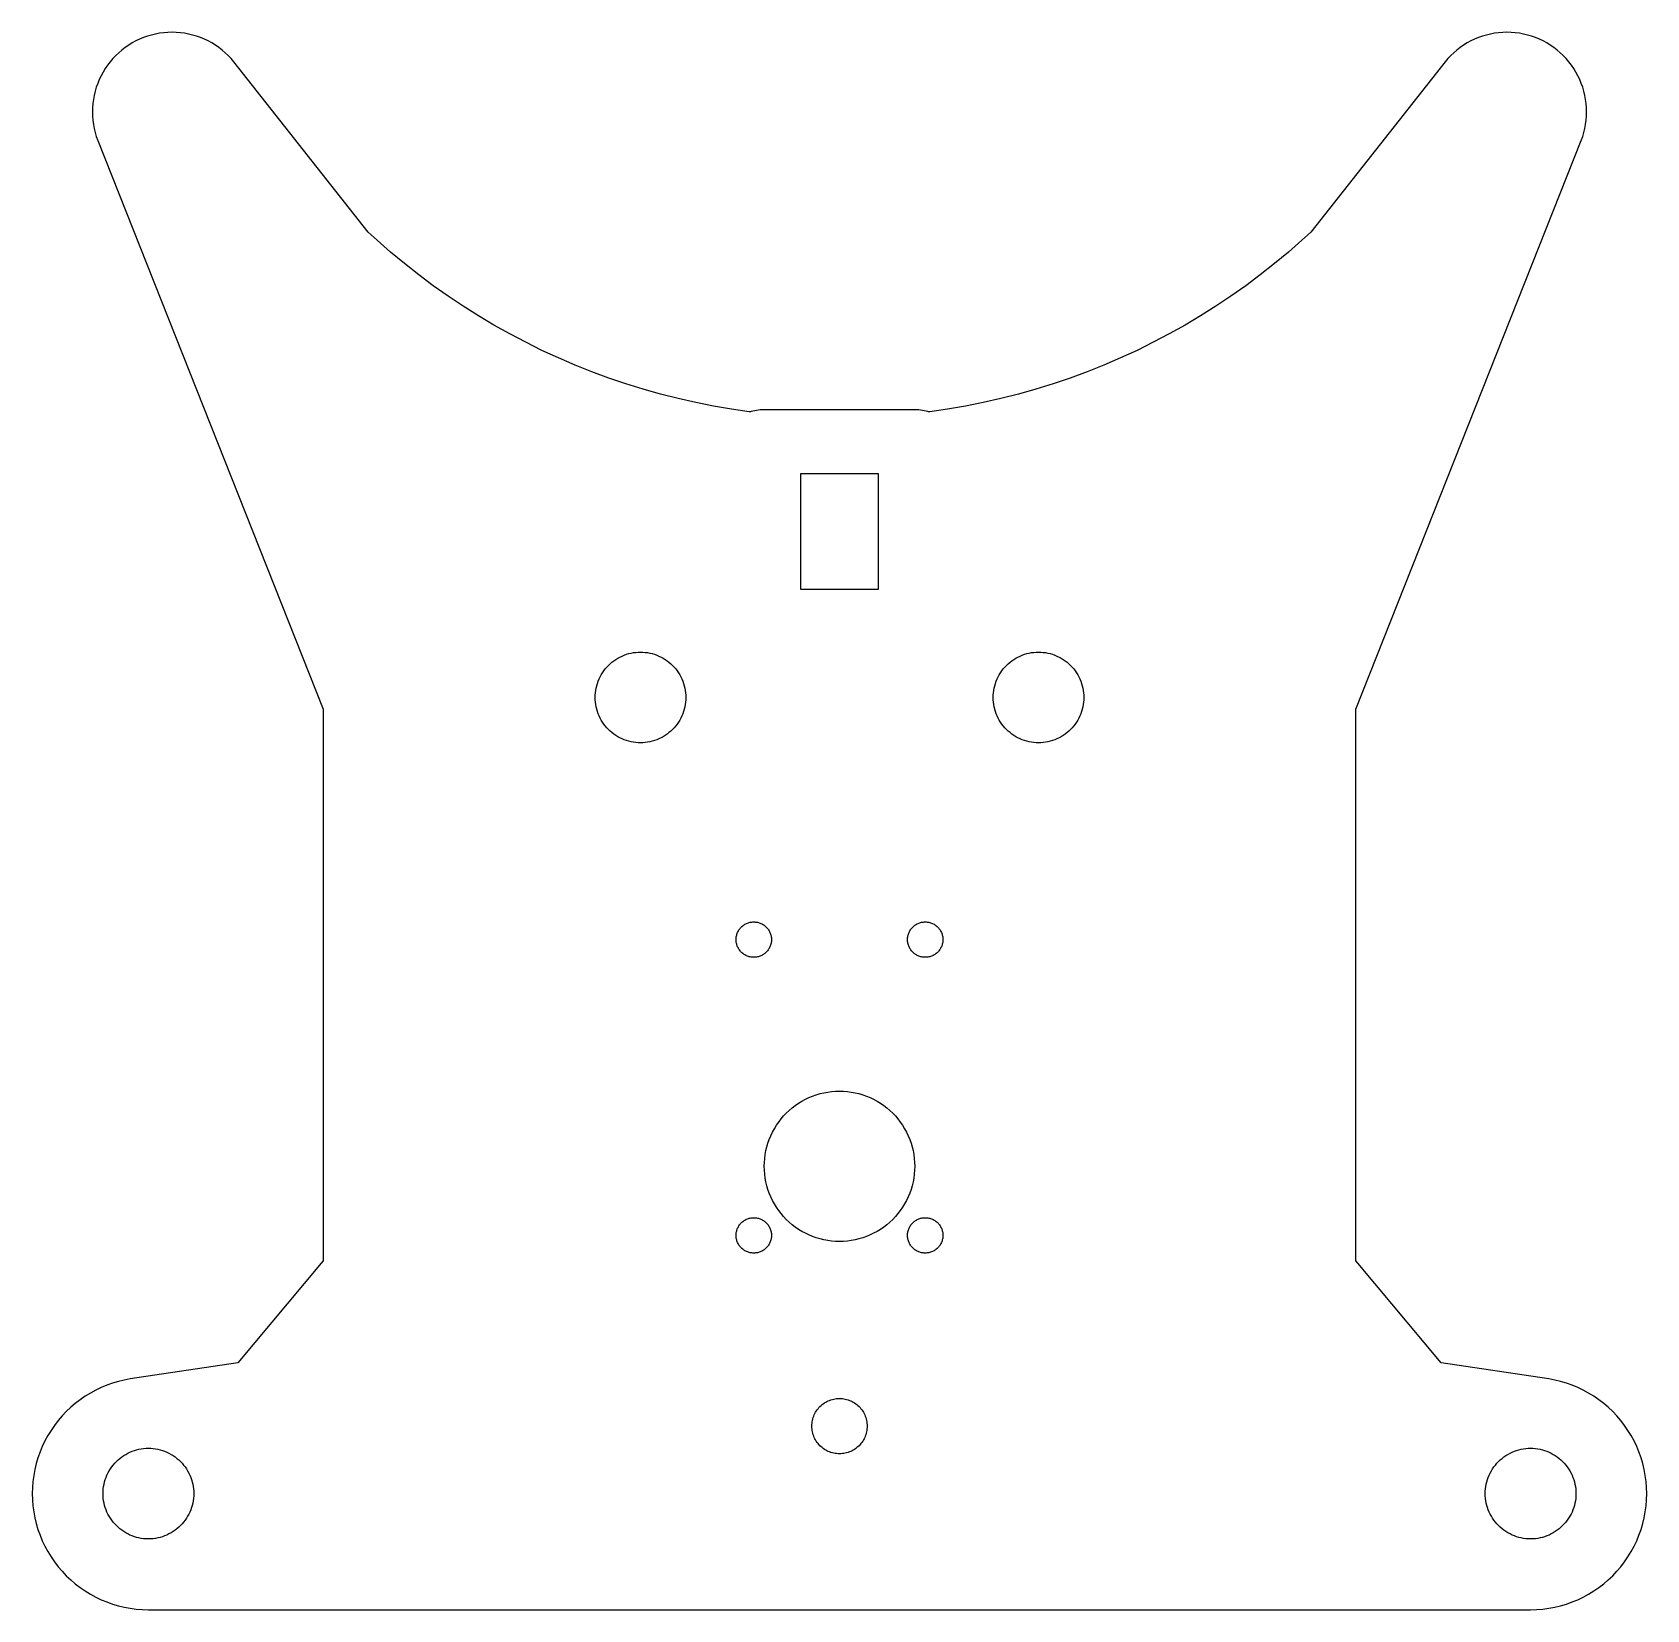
# Model space of a CAD drawing. Header units: metres. Extents: x -73 to 73, y -82 to 60.
import ezdxf

# ---------------------------------------------------------------- set-up
doc = ezdxf.new("R2010")
doc.units = ezdxf.units.M

msp = doc.modelspace()

# ---------------------------------------------------------------- linework, layer by layer
for p, q in [((-62.2255, 59.9047), (-62.5869, 59.7976)), ((-61.8589, 59.9927), (-62.2255, 59.9047)), ((-61.4883, 60.0614), (-61.8589, 59.9927)), ((-61.1146, 60.1105), (-61.4883, 60.0614)), ((-60.7388, 60.1401), (-61.1146, 60.1105)), ((-60.362, 60.15), (-60.7388, 60.1401)), ((-59.9852, 60.1401), (-60.362, 60.15)), ((-59.6094, 60.1105), (-59.9852, 60.1401)), ((-59.2356, 60.0614), (-59.6094, 60.1105)), ((-58.865, 59.9927), (-59.2356, 60.0614)), ((-58.4985, 59.9047), (-58.865, 59.9927)), ((-58.137, 59.7976), (-58.4985, 59.9047)), ((58.4985, 59.9047), (58.137, 59.7976)), ((58.865, 59.9927), (58.4985, 59.9047)), ((59.2356, 60.0614), (58.865, 59.9927)), ((59.6094, 60.1105), (59.2356, 60.0614)), ((59.9852, 60.1401), (59.6094, 60.1105)), ((60.362, 60.15), (59.9852, 60.1401)), ((60.7388, 60.1401), (60.362, 60.15)), ((61.1146, 60.1105), (60.7388, 60.1401)), ((61.4883, 60.0614), (61.1146, 60.1105)), ((61.8589, 59.9927), (61.4883, 60.0614)), ((62.2255, 59.9047), (61.8589, 59.9927)), ((62.5869, 59.7976), (62.2255, 59.9047)), ((-64.8931, 58.5454), (-65.1797, 58.3006)), ((-64.594, 58.7749), (-64.8931, 58.5454)), ((-64.2834, 58.9884), (-64.594, 58.7749)), ((-63.962, 59.1854), (-64.2834, 58.9884)), ((-63.6307, 59.3652), (-63.962, 59.1854)), ((-63.2905, 59.5275), (-63.6307, 59.3652)), ((-62.9422, 59.6718), (-63.2905, 59.5275)), ((-62.5869, 59.7976), (-62.9422, 59.6718)), ((-57.7817, 59.6718), (-58.137, 59.7976)), ((-57.4335, 59.5275), (-57.7817, 59.6718)), ((-57.0932, 59.3652), (-57.4335, 59.5275)), ((-56.762, 59.1854), (-57.0932, 59.3652)), ((-56.4406, 58.9884), (-56.762, 59.1854)), ((-56.1299, 58.7749), (-56.4406, 58.9884)), ((-55.8309, 58.5454), (-56.1299, 58.7749)), ((-55.5442, 58.3006), (-55.8309, 58.5454)), ((55.8309, 58.5454), (55.5442, 58.3006)), ((56.1299, 58.7749), (55.8309, 58.5454)), ((56.4406, 58.9884), (56.1299, 58.7749)), ((56.762, 59.1854), (56.4406, 58.9884)), ((57.0932, 59.3652), (56.762, 59.1854)), ((57.4335, 59.5275), (57.0932, 59.3652)), ((57.7817, 59.6718), (57.4335, 59.5275)), ((58.137, 59.7976), (57.7817, 59.6718)), ((62.9422, 59.6718), (62.5869, 59.7976)), ((63.2905, 59.5275), (62.9422, 59.6718)), ((63.6307, 59.3652), (63.2905, 59.5275)), ((63.962, 59.1854), (63.6307, 59.3652)), ((64.2834, 58.9884), (63.962, 59.1854)), ((64.594, 58.7749), (64.2834, 58.9884)), ((64.8931, 58.5454), (64.594, 58.7749)), ((65.1797, 58.3006), (64.8931, 58.5454)), ((-66.1869, 57.1821), (-66.4004, 56.8714)), ((-65.9574, 57.4811), (-66.1869, 57.1821)), ((-65.7126, 57.7677), (-65.9574, 57.4811)), ((-65.4531, 58.0412), (-65.7126, 57.7677)), ((-65.1797, 58.3006), (-65.4531, 58.0412)), ((-55.2708, 58.0412), (-55.5442, 58.3006)), ((-55.0113, 57.7677), (-55.2708, 58.0412)), ((-54.7665, 57.4811), (-55.0113, 57.7677)), ((-42.6102, 42.0833), (-54.7665, 57.4811)), ((54.7665, 57.4811), (42.6102, 42.0833)), ((55.0113, 57.7677), (54.7665, 57.4811)), ((55.2708, 58.0412), (55.0113, 57.7677)), ((55.5442, 58.3006), (55.2708, 58.0412)), ((65.4531, 58.0412), (65.1797, 58.3006)), ((65.7126, 57.7677), (65.4531, 58.0412)), ((65.9574, 57.4811), (65.7126, 57.7677)), ((66.1869, 57.1821), (65.9574, 57.4811)), ((66.4004, 56.8714), (66.1869, 57.1821)), ((-67.0837, 55.5302), (-67.2096, 55.1749)), ((-66.9395, 55.8785), (-67.0837, 55.5302)), ((-66.7772, 56.2187), (-66.9395, 55.8785)), ((-66.5974, 56.55), (-66.7772, 56.2187)), ((-66.4004, 56.8714), (-66.5974, 56.55)), ((66.5974, 56.55), (66.4004, 56.8714)), ((66.7772, 56.2187), (66.5974, 56.55)), ((66.9395, 55.8785), (66.7772, 56.2187)), ((67.0837, 55.5302), (66.9395, 55.8785)), ((67.2096, 55.1749), (67.0837, 55.5302)), ((-67.4733, 54.0763), (-67.5225, 53.7026)), ((-67.4046, 54.447), (-67.4733, 54.0763)), ((-67.3166, 54.8135), (-67.4046, 54.447)), ((-67.2096, 55.1749), (-67.3166, 54.8135)), ((67.3166, 54.8135), (67.2096, 55.1749)), ((67.4046, 54.447), (67.3166, 54.8135)), ((67.4733, 54.0763), (67.4046, 54.447)), ((67.5225, 53.7026), (67.4733, 54.0763)), ((-67.5521, 53.3268), (-67.562, 52.95)), ((-67.562, 52.95), (-67.5521, 52.5732)), ((-67.5225, 53.7026), (-67.5521, 53.3268)), ((-67.5521, 52.5732), (-67.5225, 52.1974)), ((67.5521, 53.3268), (67.5225, 53.7026)), ((67.5225, 52.1974), (67.5521, 52.5732)), ((67.562, 52.95), (67.5521, 53.3268)), ((67.5521, 52.5732), (67.562, 52.95)), ((-67.5225, 52.1974), (-67.4733, 51.8237)), ((-67.4733, 51.8237), (-67.4046, 51.453)), ((-67.4046, 51.453), (-67.3166, 51.0865)), ((67.3166, 51.0865), (67.4046, 51.453)), ((67.4046, 51.453), (67.4733, 51.8237)), ((67.4733, 51.8237), (67.5225, 52.1974)), ((-67.3166, 51.0865), (-67.2096, 50.7251)), ((-67.2096, 50.7251), (-67.0837, 50.3698)), ((-67.0837, 50.3698), (-46.7, -1.0495)), ((46.7, -1.0495), (67.0837, 50.3698)), ((67.0837, 50.3698), (67.2096, 50.7251)), ((67.2096, 50.7251), (67.3166, 51.0865)), ((-41.8207, 41.3534), (-42.6102, 42.0833)), ((-40.5905, 40.2746), (-41.8207, 41.3534)), ((41.8207, 41.3534), (40.5905, 40.2746)), ((42.6102, 42.0833), (41.8207, 41.3534)), ((-39.3325, 39.2284), (-40.5905, 40.2746)), ((40.5905, 40.2746), (39.3325, 39.2284)), ((-38.0476, 38.2154), (-39.3325, 39.2284)), ((-36.7366, 37.2364), (-38.0476, 38.2154)), ((38.0476, 38.2154), (36.7366, 37.2364)), ((39.3325, 39.2284), (38.0476, 38.2154)), ((-35.4004, 36.2921), (-36.7366, 37.2364)), ((36.7366, 37.2364), (35.4004, 36.2921)), ((-34.0399, 35.3831), (-35.4004, 36.2921)), ((-32.6562, 34.51), (-34.0399, 35.3831)), ((34.0399, 35.3831), (32.6562, 34.51)), ((35.4004, 36.2921), (34.0399, 35.3831)), ((-31.25, 33.6734), (-32.6562, 34.51)), ((-29.8224, 32.8739), (-31.25, 33.6734)), ((31.25, 33.6734), (29.8224, 32.8739)), ((32.6562, 34.51), (31.25, 33.6734)), ((-28.3744, 32.1121), (-29.8224, 32.8739)), ((29.8224, 32.8739), (28.3744, 32.1121)), ((-26.9069, 31.3884), (-28.3744, 32.1121)), ((-25.421, 30.7034), (-26.9069, 31.3884)), ((-23.9177, 30.0575), (-25.421, 30.7034)), ((25.421, 30.7034), (23.9177, 30.0575)), ((26.9069, 31.3884), (25.421, 30.7034)), ((28.3744, 32.1121), (26.9069, 31.3884)), ((-22.398, 29.4512), (-23.9177, 30.0575)), ((-20.8629, 28.8849), (-22.398, 29.4512)), ((22.398, 29.4512), (20.8629, 28.8849)), ((23.9177, 30.0575), (22.398, 29.4512)), ((-19.3136, 28.359), (-20.8629, 28.8849)), ((-17.7509, 27.8738), (-19.3136, 28.359)), ((-16.1762, 27.4296), (-17.7509, 27.8738)), ((17.7509, 27.8738), (16.1762, 27.4296)), ((19.3136, 28.359), (17.7509, 27.8738)), ((20.8629, 28.8849), (19.3136, 28.359)), ((-14.5903, 27.0269), (-16.1762, 27.4296)), ((-12.9945, 26.6658), (-14.5903, 27.0269)), ((-11.3897, 26.3466), (-12.9945, 26.6658)), ((-9.77715, 26.0695), (-11.3897, 26.3466)), ((11.3897, 26.3466), (9.77715, 26.0695)), ((12.9945, 26.6658), (11.3897, 26.3466)), ((14.5903, 27.0269), (12.9945, 26.6658)), ((16.1762, 27.4296), (14.5903, 27.0269)), ((-8.15788, 25.8347), (-9.77715, 26.0695)), ((-8.04958, 25.8219), (-8.15788, 25.8347)), ((-7.98885, 25.8434), (-8.04958, 25.8219)), ((-7.82822, 25.891), (-7.98885, 25.8434)), ((-7.66531, 25.9301), (-7.82822, 25.891)), ((-7.50058, 25.9606), (-7.66531, 25.9301)), ((-7.33449, 25.9825), (-7.50058, 25.9606)), ((-7.16747, 25.9956), (-7.33449, 25.9825)), ((-6.99998, 26), (-7.16747, 25.9956)), ((7, 26), (-6.99998, 26)), ((7.16747, 25.9956), (7, 26)), ((7.33449, 25.9825), (7.16747, 25.9956)), ((7.50058, 25.9606), (7.33449, 25.9825)), ((7.66531, 25.9301), (7.50058, 25.9606)), ((7.82822, 25.891), (7.66531, 25.9301)), ((7.98885, 25.8434), (7.82822, 25.891)), ((8.04958, 25.8219), (7.98885, 25.8434)), ((8.15788, 25.8347), (8.04958, 25.8219)), ((9.77715, 26.0695), (8.15788, 25.8347)), ((-3.5, 9.75), (-3.5, 20.25)), ((-3.5, 20.25), (3.5, 20.25)), ((3.5, 20.25), (3.5, 9.75)), ((3.5, 9.75), (-3.5, 9.75)), ((-20.8991, 2.89912), (-20.7434, 3.04689)), ((-20.7434, 3.04689), (-20.5802, 3.18629)), ((-20.5802, 3.18629), (-20.4099, 3.31696)), ((-20.4099, 3.31696), (-20.233, 3.43854)), ((-20.233, 3.43854), (-20.05, 3.55069)), ((-20.05, 3.55069), (-19.8614, 3.65312)), ((-19.8614, 3.65312), (-19.6676, 3.74553)), ((-19.6676, 3.74553), (-19.4693, 3.82767)), ((-19.4693, 3.82767), (-19.267, 3.89932)), ((-19.267, 3.89932), (-19.0612, 3.96028)), ((-19.0612, 3.96028), (-18.8524, 4.01039)), ((-18.8524, 4.01039), (-18.6414, 4.04951)), ((-18.6414, 4.04951), (-18.4286, 4.07753)), ((-18.4286, 4.07753), (-18.2146, 4.09438)), ((-18.2146, 4.09438), (-18, 4.09999)), ((-18, 4.09999), (-17.7854, 4.09438)), ((-17.7854, 4.09438), (-17.5714, 4.07753)), ((-17.5714, 4.07753), (-17.3586, 4.04951)), ((-17.3586, 4.04951), (-17.1476, 4.01039)), ((-17.1476, 4.01039), (-16.9388, 3.96028)), ((-16.9388, 3.96028), (-16.733, 3.89932)), ((-16.733, 3.89932), (-16.5307, 3.82767)), ((-16.5307, 3.82767), (-16.3324, 3.74553)), ((-16.3324, 3.74553), (-16.1386, 3.65312)), ((-16.1386, 3.65312), (-15.95, 3.55069)), ((-15.95, 3.55069), (-15.767, 3.43854)), ((-15.767, 3.43854), (-15.5901, 3.31696)), ((-15.5901, 3.31696), (-15.4198, 3.18629)), ((-15.4198, 3.18629), (-15.2566, 3.04689)), ((-15.2566, 3.04689), (-15.1009, 2.89912)), ((15.1009, 2.89912), (15.2566, 3.04689)), ((15.2566, 3.04689), (15.4198, 3.18629)), ((15.4198, 3.18629), (15.5901, 3.31696)), ((15.5901, 3.31696), (15.767, 3.43854)), ((15.767, 3.43854), (15.95, 3.55069)), ((15.95, 3.55069), (16.1386, 3.65312)), ((16.1386, 3.65312), (16.3324, 3.74553)), ((16.3324, 3.74553), (16.5307, 3.82767)), ((16.5307, 3.82767), (16.733, 3.89932)), ((16.733, 3.89932), (16.9388, 3.96028)), ((16.9388, 3.96028), (17.1476, 4.01039)), ((17.1476, 4.01039), (17.3586, 4.04951)), ((17.3586, 4.04951), (17.5714, 4.07753)), ((17.5714, 4.07753), (17.7854, 4.09438)), ((17.7854, 4.09438), (18, 4.09999)), ((18, 4.09999), (18.2146, 4.09438)), ((18.2146, 4.09438), (18.4286, 4.07753)), ((18.4286, 4.07753), (18.6414, 4.04951)), ((18.6414, 4.04951), (18.8524, 4.01039)), ((18.8524, 4.01039), (19.0612, 3.96028)), ((19.0612, 3.96028), (19.267, 3.89932)), ((19.267, 3.89932), (19.4693, 3.82767)), ((19.4693, 3.82767), (19.6676, 3.74553)), ((19.6676, 3.74553), (19.8614, 3.65312)), ((19.8614, 3.65312), (20.05, 3.55069)), ((20.05, 3.55069), (20.233, 3.43854)), ((20.233, 3.43854), (20.4099, 3.31696)), ((20.4099, 3.31696), (20.5802, 3.18629)), ((20.5802, 3.18629), (20.7434, 3.04689)), ((20.7434, 3.04689), (20.8991, 2.89912)), ((-21.8993, 1.26697), (-21.8277, 1.4693)), ((-21.8277, 1.4693), (-21.7455, 1.66762)), ((-21.7455, 1.66762), (-21.6531, 1.86136)), ((-21.6531, 1.86136), (-21.5507, 2.04999)), ((-21.5507, 2.04999), (-21.4385, 2.23302)), ((-21.4385, 2.23302), (-21.317, 2.40991)), ((-21.317, 2.40991), (-21.1863, 2.5802)), ((-21.1863, 2.5802), (-21.0469, 2.74342)), ((-21.0469, 2.74342), (-20.8991, 2.89912)), ((-15.1009, 2.89912), (-14.9531, 2.74342)), ((-14.9531, 2.74342), (-14.8137, 2.5802)), ((-14.8137, 2.5802), (-14.683, 2.40991)), ((-14.683, 2.40991), (-14.5614, 2.23302)), ((-14.5614, 2.23302), (-14.4493, 2.04999)), ((-14.4493, 2.04999), (-14.3469, 1.86136)), ((-14.3469, 1.86136), (-14.2545, 1.66762)), ((-14.2545, 1.66762), (-14.1723, 1.4693)), ((-14.1723, 1.4693), (-14.1007, 1.26697)), ((14.1007, 1.26697), (14.1723, 1.4693)), ((14.1723, 1.4693), (14.2545, 1.66762)), ((14.2545, 1.66762), (14.3469, 1.86136)), ((14.3469, 1.86136), (14.4493, 2.04999)), ((14.4493, 2.04999), (14.5614, 2.23302)), ((14.5614, 2.23302), (14.683, 2.40991)), ((14.683, 2.40991), (14.8137, 2.5802)), ((14.8137, 2.5802), (14.9531, 2.74342)), ((14.9531, 2.74342), (15.1009, 2.89912)), ((20.8991, 2.89912), (21.0469, 2.74342)), ((21.0469, 2.74342), (21.1863, 2.5802)), ((21.1863, 2.5802), (21.317, 2.40991)), ((21.317, 2.40991), (21.4385, 2.23302)), ((21.4385, 2.23302), (21.5507, 2.04999)), ((21.5507, 2.04999), (21.6531, 1.86136)), ((21.6531, 1.86136), (21.7455, 1.66762)), ((21.7455, 1.66762), (21.8277, 1.4693)), ((21.8277, 1.4693), (21.8993, 1.26697)), ((-22.1, 0), (-22.0944, 0.214569)), ((-22.0944, -0.214569), (-22.1, 0)), ((-22.0944, 0.214569), (-22.0775, 0.428558)), ((-22.0775, 0.428558), (-22.0495, 0.641373)), ((-22.0495, 0.641373), (-22.0104, 0.852432)), ((-22.0104, 0.852432), (-21.9603, 1.06116)), ((-21.9603, 1.06116), (-21.8993, 1.26697)), ((-14.1007, 1.26697), (-14.0397, 1.06116)), ((-14.0397, 1.06116), (-13.9896, 0.852432)), ((-13.9896, 0.852432), (-13.9505, 0.641373)), ((-13.9505, 0.641373), (-13.9225, 0.428558)), ((-13.9225, 0.428558), (-13.9056, 0.214569)), ((-13.9056, 0.214569), (-13.9, 0)), ((-13.9, 0), (-13.9056, -0.214569)), ((13.9, 0), (13.9056, 0.214569)), ((13.9056, -0.214569), (13.9, 0)), ((13.9056, 0.214569), (13.9225, 0.428558)), ((13.9225, 0.428558), (13.9505, 0.641373)), ((13.9505, 0.641373), (13.9896, 0.852432)), ((13.9896, 0.852432), (14.0397, 1.06116)), ((14.0397, 1.06116), (14.1007, 1.26697)), ((21.8993, 1.26697), (21.9603, 1.06116)), ((21.9603, 1.06116), (22.0104, 0.852432)), ((22.0104, 0.852432), (22.0495, 0.641373)), ((22.0495, 0.641373), (22.0775, 0.428558)), ((22.0775, 0.428558), (22.0944, 0.214569)), ((22.0944, 0.214569), (22.1, 0)), ((22.1, 0), (22.0944, -0.214569)), ((-46.7, -1.0495), (-46.7, -50.9632)), ((-22.0775, -0.428558), (-22.0944, -0.214569)), ((-22.0495, -0.641373), (-22.0775, -0.428558)), ((-22.0104, -0.852432), (-22.0495, -0.641373)), ((-21.9603, -1.06116), (-22.0104, -0.852432)), ((-21.8993, -1.26697), (-21.9603, -1.06116)), ((-21.8277, -1.4693), (-21.8993, -1.26697)), ((-14.1007, -1.26697), (-14.1723, -1.4693)), ((-14.0397, -1.06116), (-14.1007, -1.26697)), ((-13.9896, -0.852432), (-14.0397, -1.06116)), ((-13.9505, -0.641373), (-13.9896, -0.852432)), ((-13.9225, -0.428558), (-13.9505, -0.641373)), ((-13.9056, -0.214569), (-13.9225, -0.428558)), ((13.9225, -0.428558), (13.9056, -0.214569)), ((13.9505, -0.641373), (13.9225, -0.428558)), ((13.9896, -0.852432), (13.9505, -0.641373)), ((14.0397, -1.06116), (13.9896, -0.852432)), ((14.1007, -1.26697), (14.0397, -1.06116)), ((14.1723, -1.4693), (14.1007, -1.26697)), ((21.8993, -1.26697), (21.8277, -1.4693)), ((21.9603, -1.06116), (21.8993, -1.26697)), ((22.0104, -0.852432), (21.9603, -1.06116)), ((22.0495, -0.641373), (22.0104, -0.852432)), ((22.0775, -0.428558), (22.0495, -0.641373)), ((22.0944, -0.214569), (22.0775, -0.428558)), ((46.7, -50.9632), (46.7, -1.0495)), ((-21.7455, -1.66762), (-21.8277, -1.4693)), ((-21.6531, -1.86136), (-21.7455, -1.66762)), ((-21.5507, -2.04999), (-21.6531, -1.86136)), ((-21.4385, -2.23302), (-21.5507, -2.04999)), ((-21.317, -2.40991), (-21.4385, -2.23302)), ((-21.1863, -2.5802), (-21.317, -2.40991)), ((-21.0469, -2.74342), (-21.1863, -2.5802)), ((-20.8991, -2.89912), (-21.0469, -2.74342)), ((-20.7434, -3.04689), (-20.8991, -2.89912)), ((-15.1009, -2.89912), (-15.2566, -3.04689)), ((-14.9531, -2.74342), (-15.1009, -2.89912)), ((-14.8137, -2.5802), (-14.9531, -2.74342)), ((-14.683, -2.40991), (-14.8137, -2.5802)), ((-14.5614, -2.23302), (-14.683, -2.40991)), ((-14.4493, -2.04999), (-14.5614, -2.23302)), ((-14.3469, -1.86136), (-14.4493, -2.04999)), ((-14.2545, -1.66762), (-14.3469, -1.86136)), ((-14.1723, -1.4693), (-14.2545, -1.66762)), ((14.2545, -1.66762), (14.1723, -1.4693)), ((14.3469, -1.86136), (14.2545, -1.66762)), ((14.4493, -2.04999), (14.3469, -1.86136)), ((14.5614, -2.23302), (14.4493, -2.04999)), ((14.683, -2.40991), (14.5614, -2.23302)), ((14.8137, -2.5802), (14.683, -2.40991)), ((14.9531, -2.74342), (14.8137, -2.5802)), ((15.1009, -2.89912), (14.9531, -2.74342)), ((15.2566, -3.04689), (15.1009, -2.89912)), ((20.8991, -2.89912), (20.7434, -3.04689)), ((21.0469, -2.74342), (20.8991, -2.89912)), ((21.1863, -2.5802), (21.0469, -2.74342)), ((21.317, -2.40991), (21.1863, -2.5802)), ((21.4385, -2.23302), (21.317, -2.40991)), ((21.5507, -2.04999), (21.4385, -2.23302)), ((21.6531, -1.86136), (21.5507, -2.04999)), ((21.7455, -1.66762), (21.6531, -1.86136)), ((21.8277, -1.4693), (21.7455, -1.66762)), ((-20.5802, -3.18629), (-20.7434, -3.04689)), ((-20.4099, -3.31696), (-20.5802, -3.18629)), ((-20.233, -3.43854), (-20.4099, -3.31696)), ((-20.05, -3.55069), (-20.233, -3.43854)), ((-19.8614, -3.65312), (-20.05, -3.55069)), ((-19.6676, -3.74553), (-19.8614, -3.65312)), ((-19.4693, -3.82767), (-19.6676, -3.74553)), ((-19.267, -3.89932), (-19.4693, -3.82767)), ((-19.0612, -3.96028), (-19.267, -3.89932)), ((-18.8524, -4.01039), (-19.0612, -3.96028)), ((-18.6414, -4.04951), (-18.8524, -4.01039)), ((-18.4286, -4.07753), (-18.6414, -4.04951)), ((-18.2146, -4.09438), (-18.4286, -4.07753)), ((-18, -4.09999), (-18.2146, -4.09438)), ((-17.7854, -4.09438), (-18, -4.09999)), ((-17.5714, -4.07753), (-17.7854, -4.09438)), ((-17.3586, -4.04951), (-17.5714, -4.07753)), ((-17.1476, -4.01039), (-17.3586, -4.04951)), ((-16.9388, -3.96028), (-17.1476, -4.01039)), ((-16.733, -3.89932), (-16.9388, -3.96028)), ((-16.5307, -3.82767), (-16.733, -3.89932)), ((-16.3324, -3.74553), (-16.5307, -3.82767)), ((-16.1386, -3.65312), (-16.3324, -3.74553)), ((-15.95, -3.55069), (-16.1386, -3.65312)), ((-15.767, -3.43854), (-15.95, -3.55069)), ((-15.5901, -3.31696), (-15.767, -3.43854)), ((-15.4198, -3.18629), (-15.5901, -3.31696)), ((-15.2566, -3.04689), (-15.4198, -3.18629)), ((15.4198, -3.18629), (15.2566, -3.04689)), ((15.5901, -3.31696), (15.4198, -3.18629)), ((15.767, -3.43854), (15.5901, -3.31696)), ((15.95, -3.55069), (15.767, -3.43854)), ((16.1386, -3.65312), (15.95, -3.55069)), ((16.3324, -3.74553), (16.1386, -3.65312)), ((16.5307, -3.82767), (16.3324, -3.74553)), ((16.733, -3.89932), (16.5307, -3.82767)), ((16.9388, -3.96028), (16.733, -3.89932)), ((17.1476, -4.01039), (16.9388, -3.96028)), ((17.3586, -4.04951), (17.1476, -4.01039)), ((17.5714, -4.07753), (17.3586, -4.04951)), ((17.7854, -4.09438), (17.5714, -4.07753)), ((18, -4.09999), (17.7854, -4.09438)), ((18.2146, -4.09438), (18, -4.09999)), ((18.4286, -4.07753), (18.2146, -4.09438)), ((18.6414, -4.04951), (18.4286, -4.07753)), ((18.8524, -4.01039), (18.6414, -4.04951)), ((19.0612, -3.96028), (18.8524, -4.01039)), ((19.267, -3.89932), (19.0612, -3.96028)), ((19.4693, -3.82767), (19.267, -3.89932)), ((19.6676, -3.74553), (19.4693, -3.82767)), ((19.8614, -3.65312), (19.6676, -3.74553)), ((20.05, -3.55069), (19.8614, -3.65312)), ((20.233, -3.43854), (20.05, -3.55069)), ((20.4099, -3.31696), (20.233, -3.43854)), ((20.5802, -3.18629), (20.4099, -3.31696)), ((20.7434, -3.04689), (20.5802, -3.18629)), ((-8.47638, -20.4744), (-8.40077, -20.4383)), ((-8.40077, -20.4383), (-8.32338, -20.4063)), ((-8.32338, -20.4063), (-8.24442, -20.3783)), ((-8.24442, -20.3783), (-8.16411, -20.3545)), ((-8.16411, -20.3545), (-8.08266, -20.335)), ((-8.08266, -20.335), (-8.00029, -20.3197)), ((-8.00029, -20.3197), (-7.91724, -20.3088)), ((-7.91724, -20.3088), (-7.83372, -20.3022)), ((-7.83372, -20.3022), (-7.74998, -20.3)), ((-7.74998, -20.3), (-7.66626, -20.3022)), ((-7.66626, -20.3022), (-7.58275, -20.3088)), ((-7.58275, -20.3088), (-7.49969, -20.3197)), ((-7.49969, -20.3197), (-7.41733, -20.335)), ((-7.41733, -20.335), (-7.33588, -20.3545)), ((-7.33588, -20.3545), (-7.25557, -20.3783)), ((-7.25557, -20.3783), (-7.17661, -20.4063)), ((-7.17661, -20.4063), (-7.09921, -20.4383)), ((-7.09921, -20.4383), (-7.02361, -20.4744)), ((7.02361, -20.4744), (7.09921, -20.4383)), ((7.09921, -20.4383), (7.17661, -20.4063)), ((7.17661, -20.4063), (7.25557, -20.3783)), ((7.25557, -20.3783), (7.33588, -20.3545)), ((7.33588, -20.3545), (7.41733, -20.335)), ((7.41733, -20.335), (7.49969, -20.3197)), ((7.49969, -20.3197), (7.58275, -20.3088)), ((7.58275, -20.3088), (7.66626, -20.3022)), ((7.66626, -20.3022), (7.75, -20.3)), ((7.75, -20.3), (7.83372, -20.3022)), ((7.83372, -20.3022), (7.91724, -20.3088)), ((7.91724, -20.3088), (8.00029, -20.3197)), ((8.00029, -20.3197), (8.08266, -20.335)), ((8.08266, -20.335), (8.16411, -20.3545)), ((8.16411, -20.3545), (8.24442, -20.3783)), ((8.24442, -20.3783), (8.32338, -20.4063)), ((8.32338, -20.4063), (8.40077, -20.4383)), ((8.40077, -20.4383), (8.47638, -20.4744)), ((-9.34999, -21.9), (-9.34779, -21.8163)), ((-9.34779, -21.9837), (-9.34999, -21.9)), ((-9.34779, -21.8163), (-9.34123, -21.7327)), ((-9.34123, -21.7327), (-9.33029, -21.6497)), ((-9.33029, -21.6497), (-9.31503, -21.5673)), ((-9.31503, -21.5673), (-9.29547, -21.4859)), ((-9.29547, -21.4859), (-9.27168, -21.4056)), ((-9.27168, -21.4056), (-9.24373, -21.3266)), ((-9.24373, -21.3266), (-9.21167, -21.2492)), ((-9.21167, -21.2492), (-9.1756, -21.1736)), ((-9.1756, -21.1736), (-9.13564, -21.1)), ((-9.13564, -21.1), (-9.09186, -21.0286)), ((-9.09186, -21.0286), (-9.04442, -20.9595)), ((-9.04442, -20.9595), (-8.99342, -20.8931)), ((-8.99342, -20.8931), (-8.93903, -20.8294)), ((-8.93903, -20.8294), (-8.88136, -20.7686)), ((-8.88136, -20.7686), (-8.8206, -20.711)), ((-8.8206, -20.711), (-8.75691, -20.6566)), ((-8.75691, -20.6566), (-8.69044, -20.6056)), ((-8.69044, -20.6056), (-8.62141, -20.5581)), ((-8.62141, -20.5581), (-8.54999, -20.5144)), ((-8.54999, -20.5144), (-8.47638, -20.4744)), ((-7.02361, -20.4744), (-6.95, -20.5144)), ((-6.95, -20.5144), (-6.87857, -20.5581)), ((-6.87857, -20.5581), (-6.80954, -20.6056)), ((-6.80954, -20.6056), (-6.74307, -20.6566)), ((-6.74307, -20.6566), (-6.67938, -20.711)), ((-6.67938, -20.711), (-6.61862, -20.7686)), ((-6.61862, -20.7686), (-6.56096, -20.8294)), ((-6.56096, -20.8294), (-6.50656, -20.8931)), ((-6.50656, -20.8931), (-6.45557, -20.9595)), ((-6.45557, -20.9595), (-6.40813, -21.0286)), ((-6.40813, -21.0286), (-6.36435, -21.1)), ((-6.36435, -21.1), (-6.32439, -21.1736)), ((-6.32439, -21.1736), (-6.28831, -21.2492)), ((-6.28831, -21.2492), (-6.25626, -21.3266)), ((-6.25626, -21.3266), (-6.2283, -21.4056)), ((-6.2283, -21.4056), (-6.20451, -21.4859)), ((-6.20451, -21.4859), (-6.18495, -21.5673)), ((-6.18495, -21.5673), (-6.16969, -21.6497)), ((-6.16969, -21.6497), (-6.15875, -21.7327)), ((-6.15875, -21.7327), (-6.15219, -21.8163)), ((-6.15219, -21.8163), (-6.14999, -21.9)), ((-6.14999, -21.9), (-6.15219, -21.9837)), ((6.14999, -21.9), (6.15219, -21.8163)), ((6.15219, -21.9837), (6.14999, -21.9)), ((6.15219, -21.8163), (6.15875, -21.7327)), ((6.15875, -21.7327), (6.16969, -21.6497)), ((6.16969, -21.6497), (6.18495, -21.5673)), ((6.18495, -21.5673), (6.20451, -21.4859)), ((6.20451, -21.4859), (6.2283, -21.4056)), ((6.2283, -21.4056), (6.25626, -21.3266)), ((6.25626, -21.3266), (6.28831, -21.2492)), ((6.28831, -21.2492), (6.32439, -21.1736)), ((6.32439, -21.1736), (6.36435, -21.1)), ((6.36435, -21.1), (6.40813, -21.0286)), ((6.40813, -21.0286), (6.45557, -20.9595)), ((6.45557, -20.9595), (6.50656, -20.8931)), ((6.50656, -20.8931), (6.56096, -20.8294)), ((6.56096, -20.8294), (6.61862, -20.7686)), ((6.61862, -20.7686), (6.67938, -20.711)), ((6.67938, -20.711), (6.74307, -20.6566)), ((6.74307, -20.6566), (6.80954, -20.6056)), ((6.80954, -20.6056), (6.87857, -20.5581)), ((6.87857, -20.5581), (6.95, -20.5144)), ((6.95, -20.5144), (7.02361, -20.4744)), ((8.47638, -20.4744), (8.54999, -20.5144)), ((8.54999, -20.5144), (8.62141, -20.5581)), ((8.62141, -20.5581), (8.69044, -20.6056)), ((8.69044, -20.6056), (8.75691, -20.6566)), ((8.75691, -20.6566), (8.8206, -20.711)), ((8.8206, -20.711), (8.88136, -20.7686)), ((8.88136, -20.7686), (8.93903, -20.8294)), ((8.93903, -20.8294), (8.99342, -20.8931)), ((8.99342, -20.8931), (9.04442, -20.9595)), ((9.04442, -20.9595), (9.09186, -21.0286)), ((9.09186, -21.0286), (9.13564, -21.1)), ((9.13564, -21.1), (9.1756, -21.1736)), ((9.1756, -21.1736), (9.21167, -21.2492)), ((9.21167, -21.2492), (9.24373, -21.3266)), ((9.24373, -21.3266), (9.27168, -21.4056)), ((9.27168, -21.4056), (9.29547, -21.4859)), ((9.29547, -21.4859), (9.31503, -21.5673)), ((9.31503, -21.5673), (9.33029, -21.6497)), ((9.33029, -21.6497), (9.34123, -21.7327)), ((9.34123, -21.7327), (9.34779, -21.8163)), ((9.34779, -21.8163), (9.34999, -21.9)), ((9.34999, -21.9), (9.34779, -21.9837)), ((-9.34123, -22.0672), (-9.34779, -21.9837)), ((-9.33029, -22.1503), (-9.34123, -22.0672)), ((-9.31503, -22.2327), (-9.33029, -22.1503)), ((-9.29547, -22.3141), (-9.31503, -22.2327)), ((-9.27168, -22.3944), (-9.29547, -22.3141)), ((-9.24373, -22.4734), (-9.27168, -22.3944)), ((-9.21167, -22.5508), (-9.24373, -22.4734)), ((-9.1756, -22.6264), (-9.21167, -22.5508)), ((-9.13564, -22.7), (-9.1756, -22.6264)), ((-9.09186, -22.7714), (-9.13564, -22.7)), ((-9.04442, -22.8405), (-9.09186, -22.7714)), ((-8.99342, -22.9069), (-9.04442, -22.8405)), ((-8.93903, -22.9706), (-8.99342, -22.9069)), ((-8.88136, -23.0314), (-8.93903, -22.9706)), ((-8.8206, -23.089), (-8.88136, -23.0314)), ((-8.75691, -23.1434), (-8.8206, -23.089)), ((-8.69044, -23.1944), (-8.75691, -23.1434)), ((-8.62141, -23.2419), (-8.69044, -23.1944)), ((-8.54999, -23.2856), (-8.62141, -23.2419)), ((-8.47638, -23.3256), (-8.54999, -23.2856)), ((-8.40077, -23.3617), (-8.47638, -23.3256)), ((-7.02361, -23.3256), (-7.09921, -23.3617)), ((-6.95, -23.2856), (-7.02361, -23.3256)), ((-6.87857, -23.2419), (-6.95, -23.2856)), ((-6.80954, -23.1944), (-6.87857, -23.2419)), ((-6.74307, -23.1434), (-6.80954, -23.1944)), ((-6.67938, -23.089), (-6.74307, -23.1434)), ((-6.61862, -23.0314), (-6.67938, -23.089)), ((-6.56096, -22.9706), (-6.61862, -23.0314)), ((-6.50656, -22.9069), (-6.56096, -22.9706)), ((-6.45557, -22.8405), (-6.50656, -22.9069)), ((-6.40813, -22.7714), (-6.45557, -22.8405)), ((-6.36435, -22.7), (-6.40813, -22.7714)), ((-6.32439, -22.6264), (-6.36435, -22.7)), ((-6.28831, -22.5508), (-6.32439, -22.6264)), ((-6.25626, -22.4734), (-6.28831, -22.5508)), ((-6.2283, -22.3944), (-6.25626, -22.4734)), ((-6.20451, -22.3141), (-6.2283, -22.3944)), ((-6.18495, -22.2327), (-6.20451, -22.3141)), ((-6.16969, -22.1503), (-6.18495, -22.2327)), ((-6.15875, -22.0672), (-6.16969, -22.1503)), ((-6.15219, -21.9837), (-6.15875, -22.0672)), ((6.15875, -22.0672), (6.15219, -21.9837)), ((6.16969, -22.1503), (6.15875, -22.0672)), ((6.18495, -22.2327), (6.16969, -22.1503)), ((6.20451, -22.3141), (6.18495, -22.2327)), ((6.2283, -22.3944), (6.20451, -22.3141)), ((6.25626, -22.4734), (6.2283, -22.3944)), ((6.28831, -22.5508), (6.25626, -22.4734)), ((6.32439, -22.6264), (6.28831, -22.5508)), ((6.36435, -22.7), (6.32439, -22.6264)), ((6.40813, -22.7714), (6.36435, -22.7)), ((6.45557, -22.8405), (6.40813, -22.7714)), ((6.50656, -22.9069), (6.45557, -22.8405)), ((6.56096, -22.9706), (6.50656, -22.9069)), ((6.61862, -23.0314), (6.56096, -22.9706)), ((6.67938, -23.089), (6.61862, -23.0314)), ((6.74307, -23.1434), (6.67938, -23.089)), ((6.80954, -23.1944), (6.74307, -23.1434)), ((6.87857, -23.2419), (6.80954, -23.1944)), ((6.95, -23.2856), (6.87857, -23.2419)), ((7.02361, -23.3256), (6.95, -23.2856)), ((7.09921, -23.3617), (7.02361, -23.3256)), ((8.47638, -23.3256), (8.40077, -23.3617)), ((8.54999, -23.2856), (8.47638, -23.3256)), ((8.62141, -23.2419), (8.54999, -23.2856)), ((8.69044, -23.1944), (8.62141, -23.2419)), ((8.75691, -23.1434), (8.69044, -23.1944)), ((8.8206, -23.089), (8.75691, -23.1434)), ((8.88136, -23.0314), (8.8206, -23.089)), ((8.93903, -22.9706), (8.88136, -23.0314)), ((8.99342, -22.9069), (8.93903, -22.9706)), ((9.04442, -22.8405), (8.99342, -22.9069)), ((9.09186, -22.7714), (9.04442, -22.8405)), ((9.13564, -22.7), (9.09186, -22.7714)), ((9.1756, -22.6264), (9.13564, -22.7)), ((9.21167, -22.5508), (9.1756, -22.6264)), ((9.24373, -22.4734), (9.21167, -22.5508)), ((9.27168, -22.3944), (9.24373, -22.4734)), ((9.29547, -22.3141), (9.27168, -22.3944)), ((9.31503, -22.2327), (9.29547, -22.3141)), ((9.33029, -22.1503), (9.31503, -22.2327)), ((9.34123, -22.0672), (9.33029, -22.1503)), ((9.34779, -21.9837), (9.34123, -22.0672)), ((-8.32338, -23.3937), (-8.40077, -23.3617)), ((-8.24442, -23.4217), (-8.32338, -23.3937)), ((-8.16411, -23.4455), (-8.24442, -23.4217)), ((-8.08266, -23.465), (-8.16411, -23.4455)), ((-8.00029, -23.4803), (-8.08266, -23.465)), ((-7.91724, -23.4912), (-8.00029, -23.4803)), ((-7.83372, -23.4978), (-7.91724, -23.4912)), ((-7.75, -23.5), (-7.83372, -23.4978)), ((-7.66626, -23.4978), (-7.75, -23.5)), ((-7.58275, -23.4912), (-7.66626, -23.4978)), ((-7.49969, -23.4803), (-7.58275, -23.4912)), ((-7.41733, -23.465), (-7.49969, -23.4803)), ((-7.33588, -23.4455), (-7.41733, -23.465)), ((-7.25557, -23.4217), (-7.33588, -23.4455)), ((-7.17661, -23.3937), (-7.25557, -23.4217)), ((-7.09921, -23.3617), (-7.17661, -23.3937)), ((7.17661, -23.3937), (7.09921, -23.3617)), ((7.25557, -23.4217), (7.17661, -23.3937)), ((7.33588, -23.4455), (7.25557, -23.4217)), ((7.41733, -23.465), (7.33588, -23.4455)), ((7.49969, -23.4803), (7.41733, -23.465)), ((7.58275, -23.4912), (7.49969, -23.4803)), ((7.66626, -23.4978), (7.58275, -23.4912)), ((7.75, -23.5), (7.66626, -23.4978)), ((7.83372, -23.4978), (7.75, -23.5)), ((7.91724, -23.4912), (7.83372, -23.4978)), ((8.00029, -23.4803), (7.91724, -23.4912)), ((8.08266, -23.465), (8.00029, -23.4803)), ((8.16411, -23.4455), (8.08266, -23.465)), ((8.24442, -23.4217), (8.16411, -23.4455)), ((8.32338, -23.3937), (8.24442, -23.4217)), ((8.40077, -23.3617), (8.32338, -23.3937)), ((-3.39999, -36.511), (-3.08713, -36.3412)), ((-3.08713, -36.3412), (-2.76581, -36.1879)), ((-2.76581, -36.1879), (-2.43689, -36.0517)), ((-2.43689, -36.0517), (-2.1013, -35.9328)), ((-2.1013, -35.9328), (-1.75996, -35.8317)), ((-1.75996, -35.8317), (-1.41379, -35.7486)), ((-1.41379, -35.7486), (-1.06375, -35.6837)), ((-1.06375, -35.6837), (-0.710785, -35.6373)), ((-0.710785, -35.6373), (-0.355881, -35.6093)), ((-0.355881, -35.6093), (0, -35.6)), ((0, -35.6), (0.355881, -35.6093)), ((0.355881, -35.6093), (0.710785, -35.6373)), ((0.710785, -35.6373), (1.06375, -35.6837)), ((1.06375, -35.6837), (1.41379, -35.7486)), ((1.41379, -35.7486), (1.75996, -35.8317)), ((1.75996, -35.8317), (2.1013, -35.9328)), ((2.1013, -35.9328), (2.43689, -36.0517)), ((2.43689, -36.0517), (2.76581, -36.1879)), ((2.76581, -36.1879), (3.08713, -36.3412)), ((3.08713, -36.3412), (3.39999, -36.511)), ((-5.28459, -38.1206), (-5.05338, -37.8499)), ((-5.05338, -37.8499), (-4.80832, -37.5917)), ((-4.80832, -37.5917), (-4.55008, -37.3466)), ((-4.55008, -37.3466), (-4.27937, -37.1154)), ((-4.27937, -37.1154), (-3.99693, -36.8987)), ((-3.99693, -36.8987), (-3.70354, -36.697)), ((-3.70354, -36.697), (-3.39999, -36.511)), ((3.39999, -36.511), (3.70354, -36.697)), ((3.70354, -36.697), (3.99693, -36.8987)), ((3.99693, -36.8987), (4.27937, -37.1154)), ((4.27937, -37.1154), (4.55008, -37.3466)), ((4.55008, -37.3466), (4.80832, -37.5917)), ((4.80832, -37.5917), (5.05338, -37.8499)), ((5.05338, -37.8499), (5.28459, -38.1206)), ((-6.2121, -39.6342), (-6.05884, -39.3129)), ((-6.05884, -39.3129), (-5.88896, -39)), ((-5.88896, -39), (-5.70296, -38.6965)), ((-5.70296, -38.6965), (-5.50131, -38.4031)), ((-5.50131, -38.4031), (-5.28459, -38.1206)), ((5.28459, -38.1206), (5.50131, -38.4031)), ((5.50131, -38.4031), (5.70296, -38.6965)), ((5.70296, -38.6965), (5.88896, -39)), ((5.88896, -39), (6.05884, -39.3129)), ((6.05884, -39.3129), (6.2121, -39.6342)), ((-6.6514, -40.9862), (-6.56828, -40.64)), ((-6.56828, -40.64), (-6.46718, -40.2987)), ((-6.46718, -40.2987), (-6.34834, -39.9631)), ((-6.34834, -39.9631), (-6.2121, -39.6342)), ((6.2121, -39.6342), (6.34834, -39.9631)), ((6.34834, -39.9631), (6.46718, -40.2987)), ((6.46718, -40.2987), (6.56828, -40.64)), ((6.56828, -40.64), (6.6514, -40.9862)), ((-6.79999, -42.4), (-6.79068, -42.0441)), ((-6.79068, -42.0441), (-6.76274, -41.6892)), ((-6.76274, -41.6892), (-6.71628, -41.3362)), ((-6.71628, -41.3362), (-6.6514, -40.9862)), ((6.6514, -40.9862), (6.71628, -41.3362)), ((6.71628, -41.3362), (6.76274, -41.6892)), ((6.76274, -41.6892), (6.79068, -42.0441)), ((6.79068, -42.0441), (6.79999, -42.4)), ((-6.79068, -42.7559), (-6.79999, -42.4)), ((-6.76274, -43.1108), (-6.79068, -42.7559)), ((-6.71628, -43.4637), (-6.76274, -43.1108)), ((-6.6514, -43.8138), (-6.71628, -43.4637)), ((6.71628, -43.4637), (6.6514, -43.8138)), ((6.76274, -43.1108), (6.71628, -43.4637)), ((6.79068, -42.7559), (6.76274, -43.1108)), ((6.79999, -42.4), (6.79068, -42.7559)), ((-6.56828, -44.16), (-6.6514, -43.8138)), ((-6.46718, -44.5013), (-6.56828, -44.16)), ((-6.34834, -44.8369), (-6.46718, -44.5013)), ((-6.2121, -45.1658), (-6.34834, -44.8369)), ((-6.05884, -45.4871), (-6.2121, -45.1658)), ((6.2121, -45.1658), (6.05884, -45.4871)), ((6.34834, -44.8369), (6.2121, -45.1658)), ((6.46718, -44.5013), (6.34834, -44.8369)), ((6.56828, -44.16), (6.46718, -44.5013)), ((6.6514, -43.8138), (6.56828, -44.16)), ((-5.88896, -45.8), (-6.05884, -45.4871)), ((-5.70296, -46.1035), (-5.88896, -45.8)), ((-5.50131, -46.3969), (-5.70296, -46.1035)), ((-5.28459, -46.6794), (-5.50131, -46.3969)), ((-5.05338, -46.9501), (-5.28459, -46.6794)), ((5.28459, -46.6794), (5.05338, -46.9501)), ((5.50131, -46.3969), (5.28459, -46.6794)), ((5.70296, -46.1035), (5.50131, -46.3969)), ((5.88896, -45.8), (5.70296, -46.1035)), ((6.05884, -45.4871), (5.88896, -45.8)), ((-9.29547, -48.2359), (-9.27168, -48.1556)), ((-9.27168, -48.1556), (-9.24373, -48.0766)), ((-9.24373, -48.0766), (-9.21167, -47.9992)), ((-9.21167, -47.9992), (-9.1756, -47.9236)), ((-9.1756, -47.9236), (-9.13564, -47.85)), ((-9.13564, -47.85), (-9.09186, -47.7786)), ((-9.09186, -47.7786), (-9.04442, -47.7095)), ((-9.04442, -47.7095), (-8.99342, -47.6431)), ((-8.99342, -47.6431), (-8.93903, -47.5794)), ((-8.93903, -47.5794), (-8.88136, -47.5186)), ((-8.88136, -47.5186), (-8.8206, -47.461)), ((-8.8206, -47.461), (-8.75691, -47.4066)), ((-8.75691, -47.4066), (-8.69044, -47.3556)), ((-8.69044, -47.3556), (-8.62141, -47.3081)), ((-8.62141, -47.3081), (-8.54999, -47.2644)), ((-8.54999, -47.2644), (-8.47638, -47.2244)), ((-8.47638, -47.2244), (-8.40077, -47.1883)), ((-8.40077, -47.1883), (-8.32338, -47.1563)), ((-8.32338, -47.1563), (-8.24442, -47.1283)), ((-8.24442, -47.1283), (-8.16411, -47.1045)), ((-8.16411, -47.1045), (-8.08266, -47.085)), ((-8.08266, -47.085), (-8.00029, -47.0697)), ((-8.00029, -47.0697), (-7.91724, -47.0588)), ((-7.91724, -47.0588), (-7.83372, -47.0522)), ((-7.83372, -47.0522), (-7.74998, -47.05)), ((-7.74998, -47.05), (-7.66626, -47.0522)), ((-7.66626, -47.0522), (-7.58275, -47.0588)), ((-7.58275, -47.0588), (-7.49969, -47.0697)), ((-7.49969, -47.0697), (-7.41733, -47.085)), ((-7.41733, -47.085), (-7.33588, -47.1045)), ((-7.33588, -47.1045), (-7.25557, -47.1283)), ((-7.25557, -47.1283), (-7.17661, -47.1563)), ((-7.17661, -47.1563), (-7.09921, -47.1883)), ((-7.09921, -47.1883), (-7.02361, -47.2244)), ((-7.02361, -47.2244), (-6.95, -47.2644)), ((-6.95, -47.2644), (-6.87857, -47.3081)), ((-6.87857, -47.3081), (-6.80954, -47.3556)), ((-6.80954, -47.3556), (-6.74307, -47.4066)), ((-6.74307, -47.4066), (-6.67938, -47.461)), ((-6.67938, -47.461), (-6.61862, -47.5186)), ((-6.61862, -47.5186), (-6.56096, -47.5794)), ((-6.56096, -47.5794), (-6.50656, -47.6431)), ((-6.50656, -47.6431), (-6.45557, -47.7095)), ((-6.45557, -47.7095), (-6.40813, -47.7786)), ((-6.40813, -47.7786), (-6.36435, -47.85)), ((-6.36435, -47.85), (-6.32439, -47.9236)), ((-6.32439, -47.9236), (-6.28831, -47.9992)), ((-6.28831, -47.9992), (-6.25626, -48.0766)), ((-6.25626, -48.0766), (-6.2283, -48.1556)), ((-6.2283, -48.1556), (-6.20451, -48.2359)), ((-4.80832, -47.2083), (-5.05338, -46.9501)), ((-4.55008, -47.4534), (-4.80832, -47.2083)), ((-4.27937, -47.6846), (-4.55008, -47.4534)), ((-3.99693, -47.9013), (-4.27937, -47.6846)), ((-3.70354, -48.103), (-3.99693, -47.9013)), ((-3.39999, -48.289), (-3.70354, -48.103)), ((3.70354, -48.103), (3.39999, -48.289)), ((3.99693, -47.9013), (3.70354, -48.103)), ((4.27937, -47.6846), (3.99693, -47.9013)), ((4.55008, -47.4534), (4.27937, -47.6846)), ((4.80832, -47.2083), (4.55008, -47.4534)), ((5.05338, -46.9501), (4.80832, -47.2083)), ((6.20451, -48.2359), (6.2283, -48.1556)), ((6.2283, -48.1556), (6.25626, -48.0766)), ((6.25626, -48.0766), (6.28831, -47.9992)), ((6.28831, -47.9992), (6.32439, -47.9236)), ((6.32439, -47.9236), (6.36435, -47.85)), ((6.36435, -47.85), (6.40813, -47.7786)), ((6.40813, -47.7786), (6.45557, -47.7095)), ((6.45557, -47.7095), (6.50656, -47.6431)), ((6.50656, -47.6431), (6.56096, -47.5794)), ((6.56096, -47.5794), (6.61862, -47.5186)), ((6.61862, -47.5186), (6.67938, -47.461)), ((6.67938, -47.461), (6.74307, -47.4066)), ((6.74307, -47.4066), (6.80954, -47.3556)), ((6.80954, -47.3556), (6.87857, -47.3081)), ((6.87857, -47.3081), (6.95, -47.2644)), ((6.95, -47.2644), (7.02361, -47.2244)), ((7.02361, -47.2244), (7.09921, -47.1883)), ((7.09921, -47.1883), (7.17661, -47.1563)), ((7.17661, -47.1563), (7.25557, -47.1283)), ((7.25557, -47.1283), (7.33588, -47.1045)), ((7.33588, -47.1045), (7.41733, -47.085)), ((7.41733, -47.085), (7.49969, -47.0697)), ((7.49969, -47.0697), (7.58275, -47.0588)), ((7.58275, -47.0588), (7.66626, -47.0522)), ((7.66626, -47.0522), (7.75, -47.05)), ((7.75, -47.05), (7.83372, -47.0522)), ((7.83372, -47.0522), (7.91724, -47.0588)), ((7.91724, -47.0588), (8.00029, -47.0697)), ((8.00029, -47.0697), (8.08266, -47.085)), ((8.08266, -47.085), (8.16411, -47.1045)), ((8.16411, -47.1045), (8.24442, -47.1283)), ((8.24442, -47.1283), (8.32338, -47.1563)), ((8.32338, -47.1563), (8.40077, -47.1883)), ((8.40077, -47.1883), (8.47638, -47.2244)), ((8.47638, -47.2244), (8.54999, -47.2644)), ((8.54999, -47.2644), (8.62141, -47.3081)), ((8.62141, -47.3081), (8.69044, -47.3556)), ((8.69044, -47.3556), (8.75691, -47.4066)), ((8.75691, -47.4066), (8.8206, -47.461)), ((8.8206, -47.461), (8.88136, -47.5186)), ((8.88136, -47.5186), (8.93903, -47.5794)), ((8.93903, -47.5794), (8.99342, -47.6431)), ((8.99342, -47.6431), (9.04442, -47.7095)), ((9.04442, -47.7095), (9.09186, -47.7786)), ((9.09186, -47.7786), (9.13564, -47.85)), ((9.13564, -47.85), (9.1756, -47.9236)), ((9.1756, -47.9236), (9.21167, -47.9992)), ((9.21167, -47.9992), (9.24373, -48.0766)), ((9.24373, -48.0766), (9.27168, -48.1556)), ((9.27168, -48.1556), (9.29547, -48.2359)), ((-9.34999, -48.65), (-9.34779, -48.5663)), ((-9.34779, -48.7337), (-9.34999, -48.65)), ((-9.34779, -48.5663), (-9.34123, -48.4827)), ((-9.34123, -48.8172), (-9.34779, -48.7337)), ((-9.34123, -48.4827), (-9.33029, -48.3997)), ((-9.33029, -48.9003), (-9.34123, -48.8172)), ((-9.33029, -48.3997), (-9.31503, -48.3173)), ((-9.31503, -48.9827), (-9.33029, -48.9003)), ((-9.31503, -48.3173), (-9.29547, -48.2359)), ((-9.29547, -49.0641), (-9.31503, -48.9827)), ((-9.27168, -49.1444), (-9.29547, -49.0641)), ((-9.24373, -49.2234), (-9.27168, -49.1444)), ((-9.21167, -49.3008), (-9.24373, -49.2234)), ((-9.1756, -49.3764), (-9.21167, -49.3008)), ((-9.13564, -49.45), (-9.1756, -49.3764)), ((-9.09186, -49.5214), (-9.13564, -49.45)), ((-9.04442, -49.5905), (-9.09186, -49.5214)), ((-8.99342, -49.6569), (-9.04442, -49.5905)), ((-6.45557, -49.5905), (-6.50656, -49.6569)), ((-6.40813, -49.5214), (-6.45557, -49.5905)), ((-6.36435, -49.45), (-6.40813, -49.5214)), ((-6.32439, -49.3764), (-6.36435, -49.45)), ((-6.28831, -49.3008), (-6.32439, -49.3764)), ((-6.25626, -49.2234), (-6.28831, -49.3008)), ((-6.2283, -49.1444), (-6.25626, -49.2234)), ((-6.20451, -49.0641), (-6.2283, -49.1444)), ((-6.20451, -48.2359), (-6.18495, -48.3173)), ((-6.18495, -48.9827), (-6.20451, -49.0641)), ((-6.18495, -48.3173), (-6.16969, -48.3997)), ((-6.16969, -48.9003), (-6.18495, -48.9827)), ((-6.16969, -48.3997), (-6.15875, -48.4827)), ((-6.15875, -48.8172), (-6.16969, -48.9003)), ((-6.15875, -48.4827), (-6.15219, -48.5663)), ((-6.15219, -48.7337), (-6.15875, -48.8172)), ((-6.15219, -48.5663), (-6.14999, -48.65)), ((-6.14999, -48.65), (-6.15219, -48.7337)), ((-3.08713, -48.4588), (-3.39999, -48.289)), ((-2.76581, -48.6121), (-3.08713, -48.4588)), ((-2.43689, -48.7483), (-2.76581, -48.6121)), ((-2.1013, -48.8672), (-2.43689, -48.7483)), ((-1.75996, -48.9683), (-2.1013, -48.8672)), ((-1.41379, -49.0514), (-1.75996, -48.9683)), ((-1.06375, -49.1163), (-1.41379, -49.0514)), ((-0.710785, -49.1628), (-1.06375, -49.1163)), ((-0.355881, -49.1907), (-0.710785, -49.1628)), ((0, -49.2), (-0.355881, -49.1907)), ((0.355881, -49.1907), (0, -49.2)), ((0.710785, -49.1628), (0.355881, -49.1907)), ((1.06375, -49.1163), (0.710785, -49.1628)), ((1.41379, -49.0514), (1.06375, -49.1163)), ((1.75996, -48.9683), (1.41379, -49.0514)), ((2.1013, -48.8672), (1.75996, -48.9683)), ((2.43689, -48.7483), (2.1013, -48.8672)), ((2.76581, -48.6121), (2.43689, -48.7483)), ((3.08713, -48.4588), (2.76581, -48.6121)), ((3.39999, -48.289), (3.08713, -48.4588)), ((6.14999, -48.65), (6.15219, -48.5663)), ((6.15219, -48.7337), (6.14999, -48.65)), ((6.15219, -48.5663), (6.15875, -48.4827)), ((6.15875, -48.8172), (6.15219, -48.7337)), ((6.15875, -48.4827), (6.16969, -48.3997)), ((6.16969, -48.9003), (6.15875, -48.8172)), ((6.16969, -48.3997), (6.18495, -48.3173)), ((6.18495, -48.9827), (6.16969, -48.9003)), ((6.18495, -48.3173), (6.20451, -48.2359)), ((6.20451, -49.0641), (6.18495, -48.9827)), ((6.2283, -49.1444), (6.20451, -49.0641)), ((6.25626, -49.2234), (6.2283, -49.1444)), ((6.28831, -49.3008), (6.25626, -49.2234)), ((6.32439, -49.3764), (6.28831, -49.3008)), ((6.36435, -49.45), (6.32439, -49.3764)), ((6.40813, -49.5214), (6.36435, -49.45)), ((6.45557, -49.5905), (6.40813, -49.5214)), ((6.50656, -49.6569), (6.45557, -49.5905)), ((9.04442, -49.5905), (8.99342, -49.6569)), ((9.09186, -49.5214), (9.04442, -49.5905)), ((9.13564, -49.45), (9.09186, -49.5214)), ((9.1756, -49.3764), (9.13564, -49.45)), ((9.21167, -49.3008), (9.1756, -49.3764)), ((9.24373, -49.2234), (9.21167, -49.3008)), ((9.27168, -49.1444), (9.24373, -49.2234)), ((9.29547, -49.0641), (9.27168, -49.1444)), ((9.29547, -48.2359), (9.31503, -48.3173)), ((9.31503, -48.9827), (9.29547, -49.0641)), ((9.31503, -48.3173), (9.33029, -48.3997)), ((9.33029, -48.9003), (9.31503, -48.9827)), ((9.33029, -48.3997), (9.34123, -48.4827)), ((9.34123, -48.8172), (9.33029, -48.9003)), ((9.34123, -48.4827), (9.34779, -48.5663)), ((9.34779, -48.7337), (9.34123, -48.8172)), ((9.34779, -48.5663), (9.34999, -48.65)), ((9.34999, -48.65), (9.34779, -48.7337)), ((-46.7, -50.9632), (-46.8732, -51.166)), ((-8.93903, -49.7206), (-8.99342, -49.6569)), ((-8.88136, -49.7814), (-8.93903, -49.7206)), ((-8.8206, -49.839), (-8.88136, -49.7814)), ((-8.75691, -49.8934), (-8.8206, -49.839)), ((-8.69044, -49.9444), (-8.75691, -49.8934)), ((-8.62141, -49.9919), (-8.69044, -49.9444)), ((-8.54999, -50.0356), (-8.62141, -49.9919)), ((-8.47638, -50.0756), (-8.54999, -50.0356)), ((-8.40077, -50.1117), (-8.47638, -50.0756)), ((-8.32338, -50.1437), (-8.40077, -50.1117)), ((-8.24442, -50.1717), (-8.32338, -50.1437)), ((-8.16411, -50.1955), (-8.24442, -50.1717)), ((-8.08266, -50.215), (-8.16411, -50.1955)), ((-8.00029, -50.2303), (-8.08266, -50.215)), ((-7.91724, -50.2412), (-8.00029, -50.2303)), ((-7.83372, -50.2478), (-7.91724, -50.2412)), ((-7.75, -50.25), (-7.83372, -50.2478)), ((-7.66626, -50.2478), (-7.75, -50.25)), ((-7.58275, -50.2412), (-7.66626, -50.2478)), ((-7.49969, -50.2303), (-7.58275, -50.2412)), ((-7.41733, -50.215), (-7.49969, -50.2303)), ((-7.33588, -50.1955), (-7.41733, -50.215)), ((-7.25557, -50.1717), (-7.33588, -50.1955)), ((-7.17661, -50.1437), (-7.25557, -50.1717)), ((-7.09921, -50.1117), (-7.17661, -50.1437)), ((-7.02361, -50.0756), (-7.09921, -50.1117)), ((-6.95, -50.0356), (-7.02361, -50.0756)), ((-6.87857, -49.9919), (-6.95, -50.0356)), ((-6.80954, -49.9444), (-6.87857, -49.9919)), ((-6.74307, -49.8934), (-6.80954, -49.9444)), ((-6.67938, -49.839), (-6.74307, -49.8934)), ((-6.61862, -49.7814), (-6.67938, -49.839)), ((-6.56096, -49.7206), (-6.61862, -49.7814)), ((-6.50656, -49.6569), (-6.56096, -49.7206)), ((6.56096, -49.7206), (6.50656, -49.6569)), ((6.61862, -49.7814), (6.56096, -49.7206)), ((6.67938, -49.839), (6.61862, -49.7814)), ((6.74307, -49.8934), (6.67938, -49.839)), ((6.80954, -49.9444), (6.74307, -49.8934)), ((6.87857, -49.9919), (6.80954, -49.9444)), ((6.95, -50.0356), (6.87857, -49.9919)), ((7.02361, -50.0756), (6.95, -50.0356)), ((7.09921, -50.1117), (7.02361, -50.0756)), ((7.17661, -50.1437), (7.09921, -50.1117)), ((7.25557, -50.1717), (7.17661, -50.1437)), ((7.33588, -50.1955), (7.25557, -50.1717)), ((7.41733, -50.215), (7.33588, -50.1955)), ((7.49969, -50.2303), (7.41733, -50.215)), ((7.58275, -50.2412), (7.49969, -50.2303)), ((7.66626, -50.2478), (7.58275, -50.2412)), ((7.75, -50.25), (7.66626, -50.2478)), ((7.83372, -50.2478), (7.75, -50.25)), ((7.91724, -50.2412), (7.83372, -50.2478)), ((8.00029, -50.2303), (7.91724, -50.2412)), ((8.08266, -50.215), (8.00029, -50.2303)), ((8.16411, -50.1955), (8.08266, -50.215)), ((8.24442, -50.1717), (8.16411, -50.1955)), ((8.32338, -50.1437), (8.24442, -50.1717)), ((8.40077, -50.1117), (8.32338, -50.1437)), ((8.47638, -50.0756), (8.40077, -50.1117)), ((8.54999, -50.0356), (8.47638, -50.0756)), ((8.62141, -49.9919), (8.54999, -50.0356)), ((8.69044, -49.9444), (8.62141, -49.9919)), ((8.75691, -49.8934), (8.69044, -49.9444)), ((8.8206, -49.839), (8.75691, -49.8934)), ((8.88136, -49.7814), (8.8206, -49.839)), ((8.93903, -49.7206), (8.88136, -49.7814)), ((8.99342, -49.6569), (8.93903, -49.7206)), ((46.8732, -51.166), (46.7, -50.9632)), ((-46.8732, -51.166), (-54.4261, -60.1855)), ((54.4261, -60.1855), (46.8732, -51.166)), ((-54.4261, -60.1855), (-64.1426, -61.6293)), ((64.1426, -61.6293), (54.4261, -60.1855)), ((-67.2669, -62.6444), (-67.75, -62.9067)), ((-66.7707, -62.4078), (-67.2669, -62.6444)), ((-66.2629, -62.1974), (-66.7707, -62.4078)), ((-65.7447, -62.0139), (-66.2629, -62.1974)), ((-65.2176, -61.8578), (-65.7447, -62.0139)), ((-64.6831, -61.7294), (-65.2176, -61.8578)), ((-64.1426, -61.6293), (-64.6831, -61.7294)), ((64.6831, -61.7294), (64.1426, -61.6293)), ((65.2176, -61.8578), (64.6831, -61.7294)), ((65.7447, -62.0139), (65.2176, -61.8578)), ((66.2629, -62.1974), (65.7447, -62.0139)), ((66.7707, -62.4078), (66.2629, -62.1974)), ((67.2669, -62.6444), (66.7707, -62.4078)), ((67.75, -62.9067), (67.2669, -62.6444)), ((-69.5259, -64.197), (-69.9246, -64.5754)), ((-69.1079, -63.84), (-69.5259, -64.197)), ((-68.6717, -63.5053), (-69.1079, -63.84)), ((-68.2187, -63.194), (-68.6717, -63.5053)), ((-67.75, -62.9067), (-68.2187, -63.194)), ((-1.94286, -64.3267), (-1.85785, -64.2272)), ((-1.85785, -64.2272), (-1.76776, -64.1322)), ((-1.76776, -64.1322), (-1.67282, -64.0421)), ((-1.67282, -64.0421), (-1.57329, -63.9571)), ((-1.57329, -63.9571), (-1.46945, -63.8775)), ((-1.46945, -63.8775), (-1.36159, -63.8033)), ((-1.36159, -63.8033), (-1.24998, -63.7349)), ((-1.24998, -63.7349), (-1.13496, -63.6725)), ((-1.13496, -63.6725), (-1.01683, -63.6161)), ((-1.01683, -63.6161), (-0.89592, -63.566)), ((-0.89592, -63.566), (-0.772537, -63.5224)), ((-0.772537, -63.5224), (-0.647034, -63.4852)), ((-0.647034, -63.4852), (-0.519775, -63.4546)), ((-0.519775, -63.4546), (-0.391083, -63.4308)), ((-0.391083, -63.4308), (-0.261307, -63.4137)), ((-0.261307, -63.4137), (-0.130829, -63.4034)), ((-0.130829, -63.4034), (0, -63.4)), ((0, -63.4), (0.130829, -63.4034)), ((0.130829, -63.4034), (0.261307, -63.4137)), ((0.261307, -63.4137), (0.391083, -63.4308)), ((0.391083, -63.4308), (0.519775, -63.4546)), ((0.519775, -63.4546), (0.647034, -63.4852)), ((0.647034, -63.4852), (0.772537, -63.5224)), ((0.772537, -63.5224), (0.89592, -63.566)), ((0.89592, -63.566), (1.01683, -63.6161)), ((1.01683, -63.6161), (1.13496, -63.6725)), ((1.13496, -63.6725), (1.25, -63.7349)), ((1.25, -63.7349), (1.36159, -63.8033)), ((1.36159, -63.8033), (1.46945, -63.8775)), ((1.46945, -63.8775), (1.57329, -63.9571)), ((1.57329, -63.9571), (1.67282, -64.0421)), ((1.67282, -64.0421), (1.76776, -64.1322)), ((1.76776, -64.1322), (1.85785, -64.2272)), ((1.85785, -64.2272), (1.94286, -64.3267)), ((68.2187, -63.194), (67.75, -62.9067)), ((68.6717, -63.5053), (68.2187, -63.194)), ((69.1079, -63.84), (68.6717, -63.5053)), ((69.5259, -64.197), (69.1079, -63.84)), ((69.9246, -64.5754), (69.5259, -64.197)), ((-70.66, -65.3921), (-70.9947, -65.8282)), ((-70.303, -64.9741), (-70.66, -65.3921)), ((-69.9246, -64.5754), (-70.303, -64.9741)), ((-2.49657, -65.7691), (-2.4863, -65.6387)), ((-2.4863, -65.6387), (-2.46921, -65.5089)), ((-2.46921, -65.5089), (-2.44536, -65.3802)), ((-2.44536, -65.3802), (-2.41481, -65.2529)), ((-2.41481, -65.2529), (-2.37764, -65.1275)), ((-2.37764, -65.1275), (-2.33394, -65.0041)), ((-2.33394, -65.0041), (-2.28386, -64.8831)), ((-2.28386, -64.8831), (-2.22751, -64.765)), ((-2.22751, -64.765), (-2.16505, -64.65)), ((-2.16505, -64.65), (-2.09666, -64.5384)), ((-2.09666, -64.5384), (-2.02254, -64.4305)), ((-2.02254, -64.4305), (-1.94286, -64.3267)), ((1.94286, -64.3267), (2.02254, -64.4305)), ((2.02254, -64.4305), (2.09666, -64.5384)), ((2.09666, -64.5384), (2.16505, -64.65)), ((2.16505, -64.65), (2.22751, -64.765)), ((2.22751, -64.765), (2.28386, -64.8831)), ((2.28386, -64.8831), (2.33394, -65.0041)), ((2.33394, -65.0041), (2.37764, -65.1275)), ((2.37764, -65.1275), (2.41481, -65.2529)), ((2.41481, -65.2529), (2.44536, -65.3802)), ((2.44536, -65.3802), (2.46921, -65.5089)), ((2.46921, -65.5089), (2.4863, -65.6387)), ((2.4863, -65.6387), (2.49657, -65.7691)), ((70.303, -64.9741), (69.9246, -64.5754)), ((70.66, -65.3921), (70.303, -64.9741)), ((70.9947, -65.8282), (70.66, -65.3921)), ((-71.5933, -66.75), (-71.8556, -67.2331)), ((-71.306, -66.2813), (-71.5933, -66.75)), ((-70.9947, -65.8282), (-71.306, -66.2813)), ((-2.5, -65.9), (-2.49657, -65.7691)), ((-2.49657, -66.0308), (-2.5, -65.9)), ((-2.4863, -66.1613), (-2.49657, -66.0308)), ((-2.46921, -66.2911), (-2.4863, -66.1613)), ((-2.44536, -66.4198), (-2.46921, -66.2911)), ((-2.41481, -66.547), (-2.44536, -66.4198)), ((-2.37764, -66.6725), (-2.41481, -66.547)), ((-2.33394, -66.7959), (-2.37764, -66.6725)), ((-2.28386, -66.9168), (-2.33394, -66.7959)), ((-2.22751, -67.035), (-2.28386, -66.9168)), ((-2.16505, -67.15), (-2.22751, -67.035)), ((-2.09666, -67.2616), (-2.16505, -67.15)), ((2.16505, -67.15), (2.09666, -67.2616)), ((2.22751, -67.035), (2.16505, -67.15)), ((2.28386, -66.9168), (2.22751, -67.035)), ((2.33394, -66.7959), (2.28386, -66.9168)), ((2.37764, -66.6725), (2.33394, -66.7959)), ((2.41481, -66.547), (2.37764, -66.6725)), ((2.44536, -66.4198), (2.41481, -66.547)), ((2.46921, -66.2911), (2.44536, -66.4198)), ((2.4863, -66.1613), (2.46921, -66.2911)), ((2.49657, -66.0308), (2.4863, -66.1613)), ((2.49657, -65.7691), (2.5, -65.9)), ((2.5, -65.9), (2.49657, -66.0308)), ((71.306, -66.2813), (70.9947, -65.8282)), ((71.5933, -66.75), (71.306, -66.2813)), ((71.8556, -67.2331), (71.5933, -66.75)), ((-72.3026, -68.2371), (-72.4861, -68.7553)), ((-72.0922, -67.7293), (-72.3026, -68.2371)), ((-71.8556, -67.2331), (-72.0922, -67.7293)), ((-64.9099, -68.683), (-64.733, -68.5614)), ((-64.733, -68.5614), (-64.55, -68.4493)), ((-64.55, -68.4493), (-64.3614, -68.3469)), ((-64.3614, -68.3469), (-64.1676, -68.2545)), ((-64.1676, -68.2545), (-63.9693, -68.1723)), ((-63.9693, -68.1723), (-63.767, -68.1007)), ((-63.767, -68.1007), (-63.5612, -68.0397)), ((-63.5612, -68.0397), (-63.3524, -67.9896)), ((-63.3524, -67.9896), (-63.1414, -67.9505)), ((-63.1414, -67.9505), (-62.9286, -67.9225)), ((-62.9286, -67.9225), (-62.7146, -67.9056)), ((-62.7146, -67.9056), (-62.5, -67.9)), ((-62.5, -67.9), (-62.2854, -67.9056)), ((-62.2854, -67.9056), (-62.0714, -67.9225)), ((-62.0714, -67.9225), (-61.8586, -67.9505)), ((-61.8586, -67.9505), (-61.6476, -67.9896)), ((-61.6476, -67.9896), (-61.4388, -68.0397)), ((-61.4388, -68.0397), (-61.233, -68.1007)), ((-61.233, -68.1007), (-61.0307, -68.1723)), ((-61.0307, -68.1723), (-60.8324, -68.2545)), ((-60.8324, -68.2545), (-60.6386, -68.3469)), ((-60.6386, -68.3469), (-60.45, -68.4493)), ((-60.45, -68.4493), (-60.267, -68.5614)), ((-60.267, -68.5614), (-60.0901, -68.683)), ((-2.02254, -67.3695), (-2.09666, -67.2616)), ((-1.94286, -67.4733), (-2.02254, -67.3695)), ((-1.85785, -67.5728), (-1.94286, -67.4733)), ((-1.76776, -67.6678), (-1.85785, -67.5728)), ((-1.67282, -67.7579), (-1.76776, -67.6678)), ((-1.57329, -67.8429), (-1.67282, -67.7579)), ((-1.46945, -67.9225), (-1.57329, -67.8429)), ((-1.36159, -67.9967), (-1.46945, -67.9225)), ((-1.25, -68.0651), (-1.36159, -67.9967)), ((-1.13496, -68.1275), (-1.25, -68.0651)), ((-1.01683, -68.1839), (-1.13496, -68.1275)), ((-0.89592, -68.2339), (-1.01683, -68.1839)), ((-0.772537, -68.2776), (-0.89592, -68.2339)), ((-0.647034, -68.3148), (-0.772537, -68.2776)), ((-0.519775, -68.3454), (-0.647034, -68.3148)), ((-0.391083, -68.3692), (-0.519775, -68.3454)), ((-0.261307, -68.3863), (-0.391083, -68.3692)), ((-0.130829, -68.3966), (-0.261307, -68.3863)), ((0, -68.4), (-0.130829, -68.3966)), ((0.130829, -68.3966), (0, -68.4)), ((0.261307, -68.3863), (0.130829, -68.3966)), ((0.391083, -68.3692), (0.261307, -68.3863)), ((0.519775, -68.3454), (0.391083, -68.3692)), ((0.647034, -68.3148), (0.519775, -68.3454)), ((0.772537, -68.2776), (0.647034, -68.3148)), ((0.89592, -68.2339), (0.772537, -68.2776)), ((1.01683, -68.1839), (0.89592, -68.2339)), ((1.13496, -68.1275), (1.01683, -68.1839)), ((1.25, -68.0651), (1.13496, -68.1275)), ((1.36159, -67.9967), (1.25, -68.0651)), ((1.46945, -67.9225), (1.36159, -67.9967)), ((1.57329, -67.8429), (1.46945, -67.9225)), ((1.67282, -67.7579), (1.57329, -67.8429)), ((1.76776, -67.6678), (1.67282, -67.7579)), ((1.85785, -67.5728), (1.76776, -67.6678)), ((1.94286, -67.4733), (1.85785, -67.5728)), ((2.02254, -67.3695), (1.94286, -67.4733)), ((2.09666, -67.2616), (2.02254, -67.3695)), ((60.0901, -68.683), (60.267, -68.5614)), ((60.267, -68.5614), (60.45, -68.4493)), ((60.45, -68.4493), (60.6386, -68.3469)), ((60.6386, -68.3469), (60.8324, -68.2545)), ((60.8324, -68.2545), (61.0307, -68.1723)), ((61.0307, -68.1723), (61.233, -68.1007)), ((61.233, -68.1007), (61.4388, -68.0397)), ((61.4388, -68.0397), (61.6476, -67.9896)), ((61.6476, -67.9896), (61.8586, -67.9505)), ((61.8586, -67.9505), (62.0714, -67.9225)), ((62.0714, -67.9225), (62.2854, -67.9056)), ((62.2854, -67.9056), (62.5, -67.9)), ((62.5, -67.9), (62.7146, -67.9056)), ((62.7146, -67.9056), (62.9286, -67.9225)), ((62.9286, -67.9225), (63.1414, -67.9505)), ((63.1414, -67.9505), (63.3524, -67.9896)), ((63.3524, -67.9896), (63.5612, -68.0397)), ((63.5612, -68.0397), (63.767, -68.1007)), ((63.767, -68.1007), (63.9693, -68.1723)), ((63.9693, -68.1723), (64.1676, -68.2545)), ((64.1676, -68.2545), (64.3614, -68.3469)), ((64.3614, -68.3469), (64.55, -68.4493)), ((64.55, -68.4493), (64.733, -68.5614)), ((64.733, -68.5614), (64.9099, -68.683)), ((72.0922, -67.7293), (71.8556, -67.2331)), ((72.3026, -68.2371), (72.0922, -67.7293)), ((72.4861, -68.7553), (72.3026, -68.2371)), ((-72.7706, -69.8169), (-72.8707, -70.3574)), ((-72.6422, -69.2824), (-72.7706, -69.8169)), ((-72.4861, -68.7553), (-72.6422, -69.2824)), ((-66.1531, -70.1386), (-66.0507, -69.95)), ((-66.0507, -69.95), (-65.9386, -69.767)), ((-65.9386, -69.767), (-65.817, -69.5901)), ((-65.817, -69.5901), (-65.6863, -69.4198)), ((-65.6863, -69.4198), (-65.5469, -69.2566)), ((-65.5469, -69.2566), (-65.3991, -69.1009)), ((-65.3991, -69.1009), (-65.2434, -68.9531)), ((-65.2434, -68.9531), (-65.0802, -68.8137)), ((-65.0802, -68.8137), (-64.9099, -68.683)), ((-60.0901, -68.683), (-59.9198, -68.8137)), ((-59.9198, -68.8137), (-59.7566, -68.9531)), ((-59.7566, -68.9531), (-59.6009, -69.1009)), ((-59.6009, -69.1009), (-59.4531, -69.2566)), ((-59.4531, -69.2566), (-59.3137, -69.4198)), ((-59.3137, -69.4198), (-59.183, -69.5901)), ((-59.183, -69.5901), (-59.0614, -69.767)), ((-59.0614, -69.767), (-58.9493, -69.95)), ((-58.9493, -69.95), (-58.8469, -70.1386)), ((58.8469, -70.1386), (58.9493, -69.95)), ((58.9493, -69.95), (59.0614, -69.767)), ((59.0614, -69.767), (59.183, -69.5901)), ((59.183, -69.5901), (59.3137, -69.4198)), ((59.3137, -69.4198), (59.4531, -69.2566)), ((59.4531, -69.2566), (59.6009, -69.1009)), ((59.6009, -69.1009), (59.7566, -68.9531)), ((59.7566, -68.9531), (59.9198, -68.8137)), ((59.9198, -68.8137), (60.0901, -68.683)), ((64.9099, -68.683), (65.0802, -68.8137)), ((65.0802, -68.8137), (65.2434, -68.9531)), ((65.2434, -68.9531), (65.3991, -69.1009)), ((65.3991, -69.1009), (65.5469, -69.2566)), ((65.5469, -69.2566), (65.6863, -69.4198)), ((65.6863, -69.4198), (65.817, -69.5901)), ((65.817, -69.5901), (65.9386, -69.767)), ((65.9386, -69.767), (66.0507, -69.95)), ((66.0507, -69.95), (66.1531, -70.1386)), ((72.6422, -69.2824), (72.4861, -68.7553)), ((72.7706, -69.8169), (72.6422, -69.2824)), ((72.8707, -70.3574), (72.7706, -69.8169)), ((-72.9856, -71.4505), (-73, -72)), ((-72.9425, -70.9025), (-72.9856, -71.4505)), ((-72.8707, -70.3574), (-72.9425, -70.9025)), ((-66.5775, -71.5714), (-66.5495, -71.3586)), ((-66.5495, -71.3586), (-66.5104, -71.1476)), ((-66.5104, -71.1476), (-66.4603, -70.9388)), ((-66.4603, -70.9388), (-66.3993, -70.733)), ((-66.3993, -70.733), (-66.3277, -70.5307)), ((-66.3277, -70.5307), (-66.2455, -70.3324)), ((-66.2455, -70.3324), (-66.1531, -70.1386)), ((-58.8469, -70.1386), (-58.7545, -70.3324)), ((-58.7545, -70.3324), (-58.6723, -70.5307)), ((-58.6723, -70.5307), (-58.6007, -70.733)), ((-58.6007, -70.733), (-58.5397, -70.9388)), ((-58.5397, -70.9388), (-58.4896, -71.1476)), ((-58.4896, -71.1476), (-58.4505, -71.3586)), ((-58.4505, -71.3586), (-58.4225, -71.5714)), ((58.4225, -71.5714), (58.4505, -71.3586)), ((58.4505, -71.3586), (58.4896, -71.1476)), ((58.4896, -71.1476), (58.5397, -70.9388)), ((58.5397, -70.9388), (58.6007, -70.733)), ((58.6007, -70.733), (58.6723, -70.5307)), ((58.6723, -70.5307), (58.7545, -70.3324)), ((58.7545, -70.3324), (58.8469, -70.1386)), ((66.1531, -70.1386), (66.2455, -70.3324)), ((66.2455, -70.3324), (66.3277, -70.5307)), ((66.3277, -70.5307), (66.3993, -70.733)), ((66.3993, -70.733), (66.4603, -70.9388)), ((66.4603, -70.9388), (66.5104, -71.1476)), ((66.5104, -71.1476), (66.5495, -71.3586)), ((66.5495, -71.3586), (66.5775, -71.5714)), ((72.9425, -70.9025), (72.8707, -70.3574)), ((72.9856, -71.4505), (72.9425, -70.9025)), ((73, -72), (72.9856, -71.4505)), ((-73, -72), (-72.9856, -72.5495)), ((-72.9856, -72.5495), (-72.9425, -73.0975)), ((-66.6, -72), (-66.5944, -71.7854)), ((-66.5944, -72.2146), (-66.6, -72)), ((-66.5944, -71.7854), (-66.5775, -71.5714)), ((-66.5775, -72.4286), (-66.5944, -72.2146)), ((-66.5495, -72.6414), (-66.5775, -72.4286)), ((-66.5104, -72.8524), (-66.5495, -72.6414)), ((-66.4603, -73.0612), (-66.5104, -72.8524)), ((-58.4896, -72.8524), (-58.5397, -73.0612)), ((-58.4505, -72.6414), (-58.4896, -72.8524)), ((-58.4225, -72.4286), (-58.4505, -72.6414)), ((-58.4225, -71.5714), (-58.4056, -71.7854)), ((-58.4056, -72.2146), (-58.4225, -72.4286)), ((-58.4056, -71.7854), (-58.4, -72)), ((-58.4, -72), (-58.4056, -72.2146)), ((58.4, -72), (58.4056, -71.7854)), ((58.4056, -72.2146), (58.4, -72)), ((58.4056, -71.7854), (58.4225, -71.5714)), ((58.4225, -72.4286), (58.4056, -72.2146)), ((58.4505, -72.6414), (58.4225, -72.4286)), ((58.4896, -72.8524), (58.4505, -72.6414)), ((58.5397, -73.0612), (58.4896, -72.8524)), ((66.5104, -72.8524), (66.4603, -73.0612)), ((66.5495, -72.6414), (66.5104, -72.8524)), ((66.5775, -72.4286), (66.5495, -72.6414)), ((66.5775, -71.5714), (66.5944, -71.7854)), ((66.5944, -72.2146), (66.5775, -72.4286)), ((66.5944, -71.7854), (66.6, -72)), ((66.6, -72), (66.5944, -72.2146)), ((72.9425, -73.0975), (72.9856, -72.5495)), ((72.9856, -72.5495), (73, -72)), ((-72.9425, -73.0975), (-72.8707, -73.6426)), ((-72.8707, -73.6426), (-72.7706, -74.1831)), ((-72.7706, -74.1831), (-72.6422, -74.7176)), ((-66.3993, -73.267), (-66.4603, -73.0612)), ((-66.3277, -73.4693), (-66.3993, -73.267)), ((-66.2455, -73.6676), (-66.3277, -73.4693)), ((-66.1531, -73.8614), (-66.2455, -73.6676)), ((-66.0507, -74.05), (-66.1531, -73.8614)), ((-65.9386, -74.233), (-66.0507, -74.05)), ((-65.817, -74.4099), (-65.9386, -74.233)), ((-65.6863, -74.5802), (-65.817, -74.4099)), ((-59.183, -74.4099), (-59.3137, -74.5802)), ((-59.0614, -74.233), (-59.183, -74.4099)), ((-58.9493, -74.05), (-59.0614, -74.233)), ((-58.8469, -73.8614), (-58.9493, -74.05)), ((-58.7545, -73.6676), (-58.8469, -73.8614)), ((-58.6723, -73.4693), (-58.7545, -73.6676)), ((-58.6007, -73.267), (-58.6723, -73.4693)), ((-58.5397, -73.0612), (-58.6007, -73.267)), ((58.6007, -73.267), (58.5397, -73.0612)), ((58.6723, -73.4693), (58.6007, -73.267)), ((58.7545, -73.6676), (58.6723, -73.4693)), ((58.8469, -73.8614), (58.7545, -73.6676)), ((58.9493, -74.05), (58.8469, -73.8614)), ((59.0614, -74.233), (58.9493, -74.05)), ((59.183, -74.4099), (59.0614, -74.233)), ((59.3137, -74.5802), (59.183, -74.4099)), ((65.817, -74.4099), (65.6863, -74.5802)), ((65.9386, -74.233), (65.817, -74.4099)), ((66.0507, -74.05), (65.9386, -74.233)), ((66.1531, -73.8614), (66.0507, -74.05)), ((66.2455, -73.6676), (66.1531, -73.8614)), ((66.3277, -73.4693), (66.2455, -73.6676)), ((66.3993, -73.267), (66.3277, -73.4693)), ((66.4603, -73.0612), (66.3993, -73.267)), ((72.6422, -74.7176), (72.7706, -74.1831)), ((72.7706, -74.1831), (72.8707, -73.6426)), ((72.8707, -73.6426), (72.9425, -73.0975)), ((-72.6422, -74.7176), (-72.4861, -75.2447)), ((-72.4861, -75.2447), (-72.3026, -75.7629)), ((-72.3026, -75.7629), (-72.0922, -76.2707)), ((-65.5469, -74.7434), (-65.6863, -74.5802)), ((-65.3991, -74.8991), (-65.5469, -74.7434)), ((-65.2434, -75.0469), (-65.3991, -74.8991)), ((-65.0802, -75.1863), (-65.2434, -75.0469)), ((-64.9099, -75.317), (-65.0802, -75.1863)), ((-64.733, -75.4386), (-64.9099, -75.317)), ((-64.55, -75.5507), (-64.733, -75.4386)), ((-64.3614, -75.6531), (-64.55, -75.5507)), ((-64.1676, -75.7455), (-64.3614, -75.6531)), ((-63.9693, -75.8277), (-64.1676, -75.7455)), ((-63.767, -75.8993), (-63.9693, -75.8277)), ((-63.5612, -75.9603), (-63.767, -75.8993)), ((-61.233, -75.8993), (-61.4388, -75.9603)), ((-61.0307, -75.8277), (-61.233, -75.8993)), ((-60.8324, -75.7455), (-61.0307, -75.8277)), ((-60.6386, -75.6531), (-60.8324, -75.7455)), ((-60.45, -75.5507), (-60.6386, -75.6531)), ((-60.267, -75.4386), (-60.45, -75.5507)), ((-60.0901, -75.317), (-60.267, -75.4386)), ((-59.9198, -75.1863), (-60.0901, -75.317)), ((-59.7566, -75.0469), (-59.9198, -75.1863)), ((-59.6009, -74.8991), (-59.7566, -75.0469)), ((-59.4531, -74.7434), (-59.6009, -74.8991)), ((-59.3137, -74.5802), (-59.4531, -74.7434)), ((59.4531, -74.7434), (59.3137, -74.5802)), ((59.6009, -74.8991), (59.4531, -74.7434)), ((59.7566, -75.0469), (59.6009, -74.8991)), ((59.9198, -75.1863), (59.7566, -75.0469)), ((60.0901, -75.317), (59.9198, -75.1863)), ((60.267, -75.4386), (60.0901, -75.317)), ((60.45, -75.5507), (60.267, -75.4386)), ((60.6386, -75.6531), (60.45, -75.5507)), ((60.8324, -75.7455), (60.6386, -75.6531)), ((61.0307, -75.8277), (60.8324, -75.7455)), ((61.233, -75.8993), (61.0307, -75.8277)), ((61.4388, -75.9603), (61.233, -75.8993)), ((63.767, -75.8993), (63.5612, -75.9603)), ((63.9693, -75.8277), (63.767, -75.8993)), ((64.1676, -75.7455), (63.9693, -75.8277)), ((64.3614, -75.6531), (64.1676, -75.7455)), ((64.55, -75.5507), (64.3614, -75.6531)), ((64.733, -75.4386), (64.55, -75.5507)), ((64.9099, -75.317), (64.733, -75.4386)), ((65.0802, -75.1863), (64.9099, -75.317)), ((65.2434, -75.0469), (65.0802, -75.1863)), ((65.3991, -74.8991), (65.2434, -75.0469)), ((65.5469, -74.7434), (65.3991, -74.8991)), ((65.6863, -74.5802), (65.5469, -74.7434)), ((72.0922, -76.2707), (72.3026, -75.7629)), ((72.3026, -75.7629), (72.4861, -75.2447)), ((72.4861, -75.2447), (72.6422, -74.7176)), ((-72.0922, -76.2707), (-71.8556, -76.7669)), ((-71.8556, -76.7669), (-71.5933, -77.25)), ((-71.5933, -77.25), (-71.306, -77.7187)), ((-63.3524, -76.0104), (-63.5612, -75.9603)), ((-63.1414, -76.0495), (-63.3524, -76.0104)), ((-62.9286, -76.0775), (-63.1414, -76.0495)), ((-62.7146, -76.0944), (-62.9286, -76.0775)), ((-62.5, -76.1), (-62.7146, -76.0944)), ((-62.2854, -76.0944), (-62.5, -76.1)), ((-62.0714, -76.0775), (-62.2854, -76.0944)), ((-61.8586, -76.0495), (-62.0714, -76.0775)), ((-61.6476, -76.0104), (-61.8586, -76.0495)), ((-61.4388, -75.9603), (-61.6476, -76.0104)), ((61.6476, -76.0104), (61.4388, -75.9603)), ((61.8586, -76.0495), (61.6476, -76.0104)), ((62.0714, -76.0775), (61.8586, -76.0495)), ((62.2854, -76.0944), (62.0714, -76.0775)), ((62.5, -76.1), (62.2854, -76.0944)), ((62.7146, -76.0944), (62.5, -76.1)), ((62.9286, -76.0775), (62.7146, -76.0944)), ((63.1414, -76.0495), (62.9286, -76.0775)), ((63.3524, -76.0104), (63.1414, -76.0495)), ((63.5612, -75.9603), (63.3524, -76.0104)), ((71.306, -77.7187), (71.5933, -77.25)), ((71.5933, -77.25), (71.8556, -76.7669)), ((71.8556, -76.7669), (72.0922, -76.2707)), ((-71.306, -77.7187), (-70.9947, -78.1717)), ((-70.9947, -78.1717), (-70.66, -78.6079)), ((-70.66, -78.6079), (-70.303, -79.0259)), ((70.303, -79.0259), (70.66, -78.6079)), ((70.66, -78.6079), (70.9947, -78.1717)), ((70.9947, -78.1717), (71.306, -77.7187)), ((-70.303, -79.0259), (-69.9246, -79.4246)), ((-69.9246, -79.4246), (-69.5259, -79.803)), ((-69.5259, -79.803), (-69.1079, -80.16)), ((-69.1079, -80.16), (-68.6717, -80.4947)), ((68.6717, -80.4947), (69.1079, -80.16)), ((69.1079, -80.16), (69.5259, -79.803)), ((69.5259, -79.803), (69.9246, -79.4246)), ((69.9246, -79.4246), (70.303, -79.0259)), ((-68.6717, -80.4947), (-68.2187, -80.806)), ((-68.2187, -80.806), (-67.75, -81.0933)), ((-67.75, -81.0933), (-67.2669, -81.3556)), ((-67.2669, -81.3556), (-66.7707, -81.5922)), ((-66.7707, -81.5922), (-66.2629, -81.8026)), ((66.2629, -81.8026), (66.7707, -81.5922)), ((66.7707, -81.5922), (67.2669, -81.3556)), ((67.2669, -81.3556), (67.75, -81.0933)), ((67.75, -81.0933), (68.2187, -80.806)), ((68.2187, -80.806), (68.6717, -80.4947)), ((-66.2629, -81.8026), (-65.7447, -81.9861)), ((-65.7447, -81.9861), (-65.2176, -82.1422)), ((-65.2176, -82.1422), (-64.6831, -82.2706)), ((-64.6831, -82.2706), (-64.1426, -82.3707)), ((-64.1426, -82.3707), (-63.5975, -82.4425)), ((-63.5975, -82.4425), (-63.0495, -82.4856)), ((-63.0495, -82.4856), (-62.5, -82.5)), ((-62.5, -82.5), (62.5, -82.5)), ((62.5, -82.5), (63.0495, -82.4856)), ((63.0495, -82.4856), (63.5975, -82.4425)), ((63.5975, -82.4425), (64.1426, -82.3707)), ((64.1426, -82.3707), (64.6831, -82.2706)), ((64.6831, -82.2706), (65.2176, -82.1422)), ((65.2176, -82.1422), (65.7447, -81.9861)), ((65.7447, -81.9861), (66.2629, -81.8026))]:
    msp.add_line(p, q)

doc.saveas('drawing.dxf')
